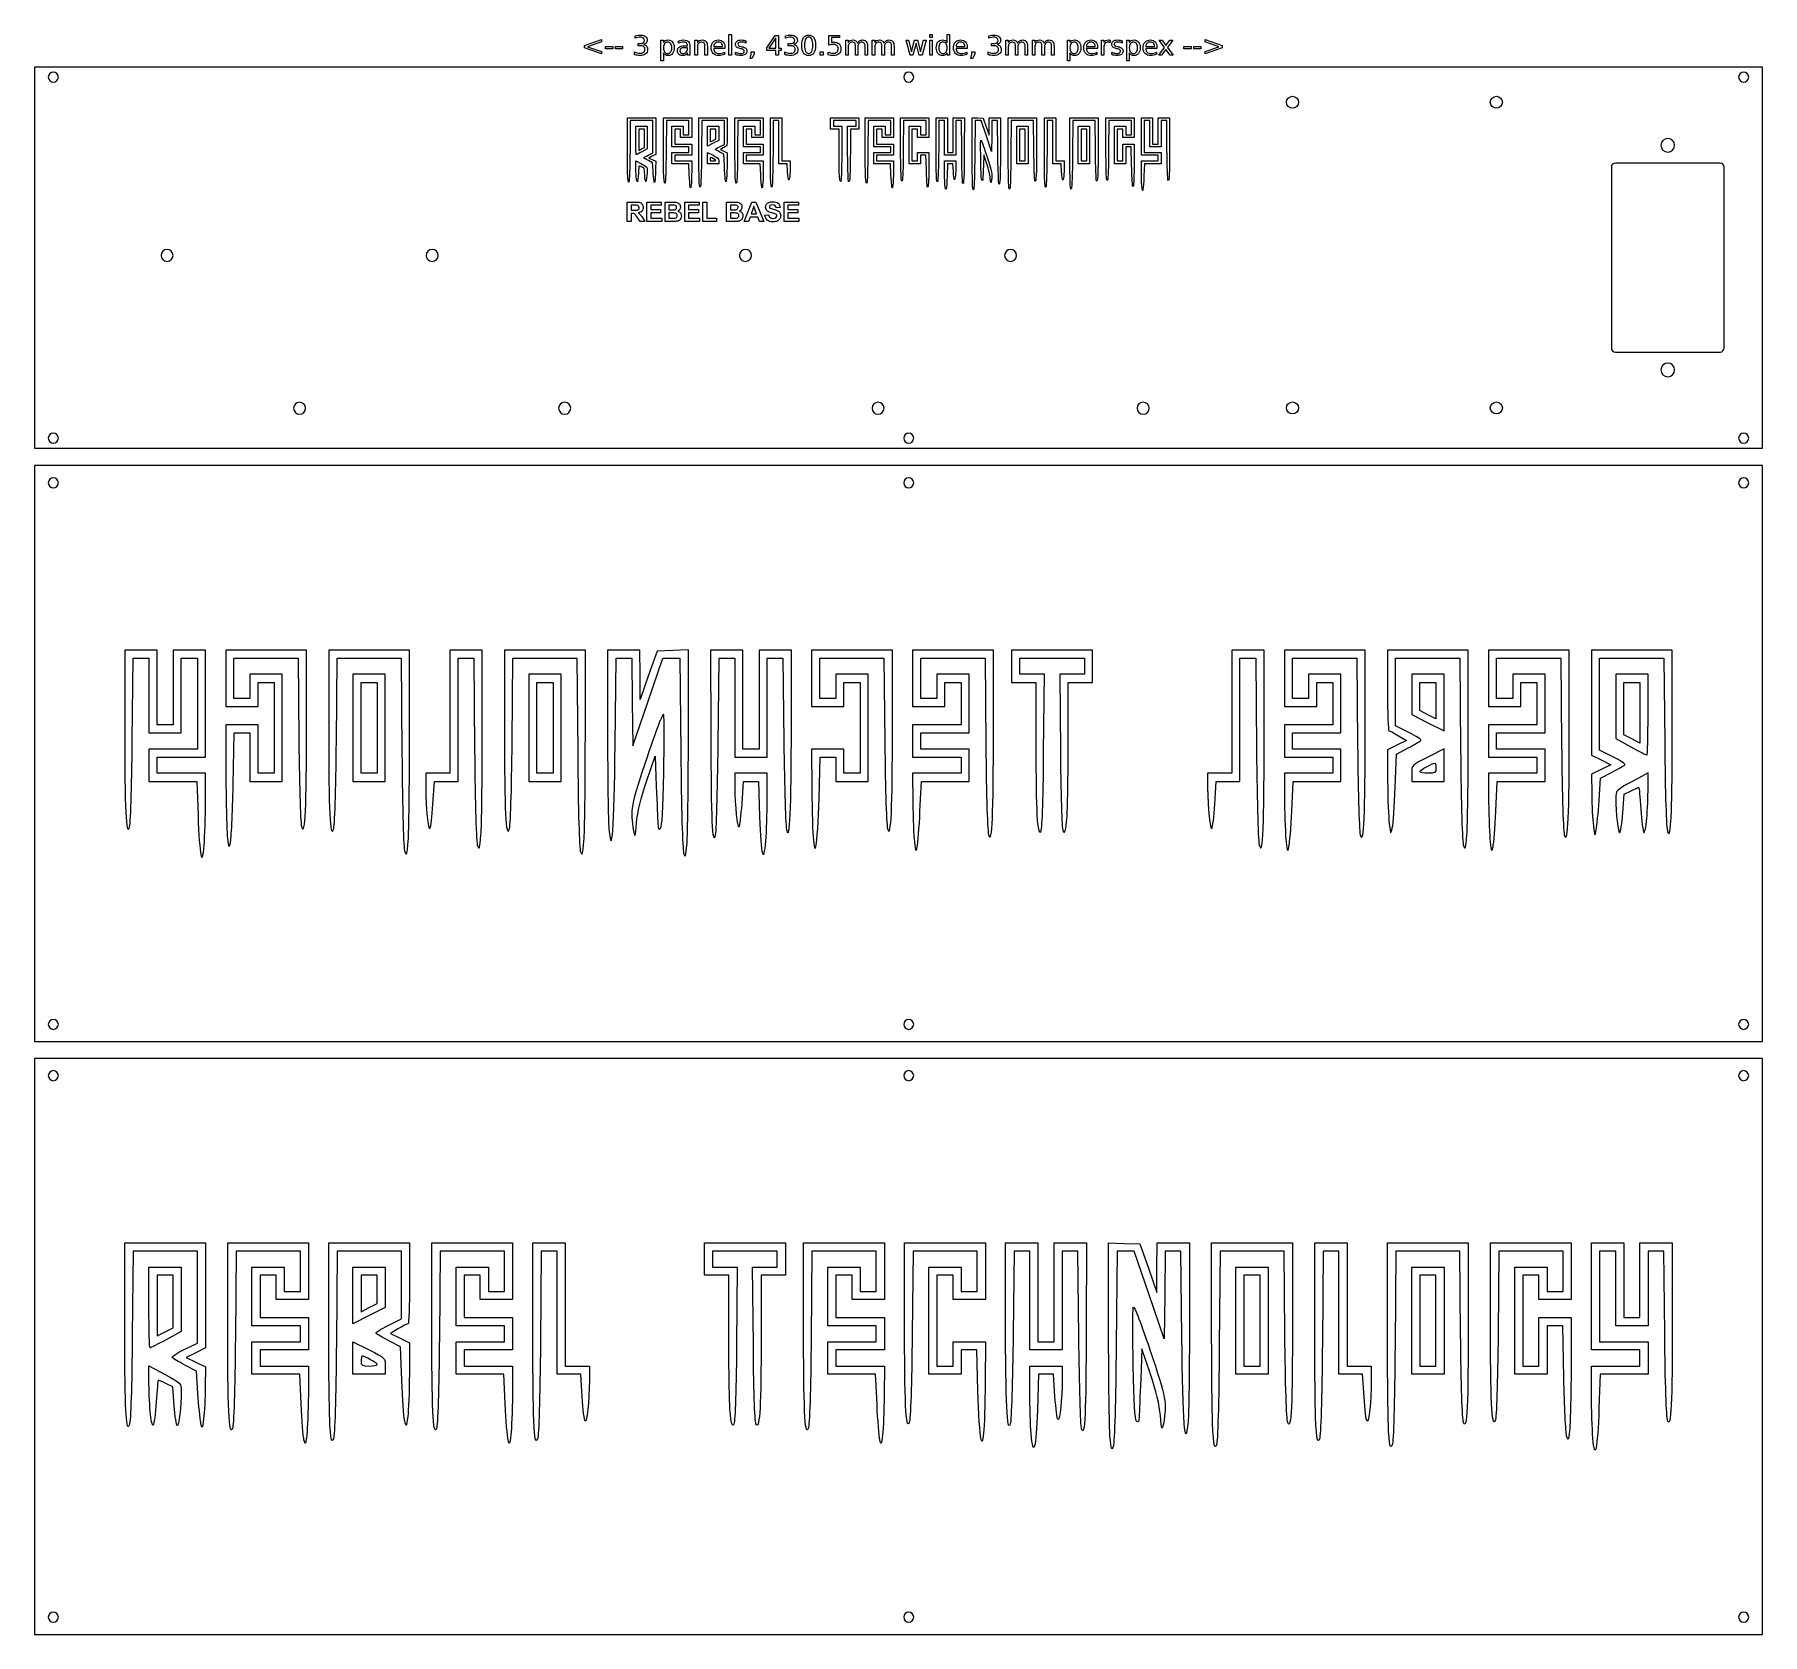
# Model space of a CAD drawing. Extents: x 0 to 431, y 0 to 399.
import ezdxf

# ---------------------------------------------------------------- set-up
doc = ezdxf.new("R2010")
doc.units = 0
for name, color, linetype in [('Cut1', 7, 'CONTINUOUS'), ('Cut2', 7, 'CONTINUOUS'), ('Engrave', 7, 'CONTINUOUS')]:
    doc.layers.add(name, color=color, linetype=linetype)

msp = doc.modelspace()

# ---------------------------------------------------------------- linework, layer by layer
at = {"layer": 'Cut1', "color": 1}
for points in [[(3.550156, 388.344847), (3.550156, 388.344847)], [(216.660476, 388.344847), (216.660476, 388.344847)], [(424.689164, 388.344847), (424.689164, 388.344847)], [(315.023387, 382.069636), (315.023387, 382.069636)], [(365.824452, 382.069636), (365.824452, 382.069636)], [(405.32498, 371.344839), (405.32498, 371.344839)], [(420.074619, 366.894547), (393.976119, 366.894547)], [(420.074619, 366.894547), (393.976119, 366.894547)], [(392.97423, 365.894775), (392.97423, 320.794578)], [(392.97423, 365.894775), (392.97423, 320.794578), (392.97423, 320.794578)], [(421.076508, 320.794578), (421.076508, 365.894775)], [(421.076508, 320.794578), (421.076508, 365.894775)], [(31.633785, 343.903991), (31.633785, 343.903991)], [(97.673823, 343.903991), (97.673823, 343.903991)], [(175.757657, 343.903991), (175.757657, 343.903991)], [(241.797657, 343.903991), (241.797657, 343.903991)], [(393.976119, 319.794805), (420.074619, 319.794805)], [(393.976119, 319.794805), (420.074619, 319.794805)], [(405.32498, 315.344514), (405.32498, 315.344514)], [(64.653823, 305.803991), (64.653823, 305.803991)], [(130.694176, 305.803991), (130.694176, 305.803991)], [(208.778009, 305.803991), (208.778009, 305.803991)], [(274.818009, 305.803991), (274.818009, 305.803991)], [(315.023387, 305.869608), (315.023387, 305.869608)], [(365.824452, 305.869608), (365.824452, 305.869608)], [(3.550156, 298.344858), (3.550156, 298.344858)], [(216.660476, 298.344858), (216.660476, 298.344858)], [(424.689164, 298.344858), (424.689164, 298.344858)], [(3.550156, 287.210856), (3.550156, 287.210856)], [(216.660476, 287.210856), (216.660476, 287.210856)], [(424.689164, 287.210856), (424.689164, 287.210856)], [(3.550156, 152.210209), (3.550156, 152.210209)], [(216.660476, 152.210209), (216.660476, 152.210209)], [(424.689164, 152.210209), (424.689164, 152.210209)], [(3.550146, 139.421179), (3.550146, 139.421179)], [(216.660469, 139.421179), (216.660469, 139.421179)], [(424.689164, 139.421179), (424.689164, 139.421179)], [(3.550146, 4.420531), (3.550146, 4.420531)], [(216.660469, 4.420531), (216.660469, 4.420531)], [(424.689164, 4.420531), (424.689164, 4.420531)]]:
    msp.add_lwpolyline(points, dxfattribs=at)
for points in [[(4.799872, 389.594739), (4.109627, 389.594739), (3.550156, 389.035234), (3.550156, 388.344847)], [(3.550156, 388.344847), (3.550156, 387.654461), (4.109627, 387.094603), (4.799872, 387.094603)], [(6.049904, 388.344847), (6.049904, 389.035234), (5.490434, 389.594739), (4.799872, 389.594739)], [(4.799872, 387.094603), (5.490434, 387.094603), (6.049904, 387.654461), (6.049904, 388.344847)], [(217.910368, 389.594739), (217.219982, 389.594739), (216.660476, 389.035234), (216.660476, 388.344847)], [(216.660476, 388.344847), (216.660476, 387.654461), (217.219982, 387.094603), (217.910368, 387.094603)], [(219.160259, 388.344847), (219.160259, 389.035234), (218.600754, 389.594739), (217.910368, 389.594739)], [(217.910368, 387.094603), (218.600754, 387.094603), (219.160259, 387.654461), (219.160259, 388.344847)], [(425.941525, 389.594739), (425.250081, 389.594739), (424.689164, 389.035234), (424.689164, 388.344847)], [(424.689164, 388.344847), (424.689164, 387.654461), (425.250081, 387.094603), (425.941525, 387.094603)], [(427.190359, 388.344847), (427.190359, 389.035234), (426.629442, 389.594739), (425.941525, 389.594739)], [(425.941525, 387.094603), (426.629442, 387.094603), (427.190359, 387.654461), (427.190359, 388.344847)], [(312.023718, 382.069636), (312.023718, 382.898311), (312.695054, 383.569647), (313.523729, 383.569647)], [(313.523729, 383.569647), (314.352051, 383.569647), (315.023387, 382.898311), (315.023387, 382.069636)], [(362.822314, 382.069636), (362.822314, 382.898311), (363.496119, 383.569647), (364.325147, 383.569647)], [(364.325147, 383.569647), (365.154175, 383.569647), (365.824452, 382.898311), (365.824452, 382.069636)], [(313.523729, 380.569625), (312.695054, 380.569625), (312.023718, 381.240961), (312.023718, 382.069636)], [(315.023387, 382.069636), (315.023387, 381.240961), (314.352051, 380.569625), (313.523729, 380.569625)], [(364.325147, 380.569625), (363.496119, 380.569625), (362.822314, 381.240961), (362.822314, 382.069636)], [(365.824452, 382.069636), (365.824452, 381.240961), (365.154175, 380.569625), (364.325147, 380.569625)], [(407.025369, 373.044875), (406.08698, 373.044875), (405.32498, 372.283581), (405.32498, 371.344839)], [(407.025369, 373.044875), (406.08698, 373.044875), (405.32498, 372.283581), (405.32498, 371.344839)], [(405.32498, 371.344839), (405.32498, 370.405745), (406.08698, 369.64445), (407.025369, 369.64445)], [(405.32498, 371.344839), (405.32498, 370.405745), (406.08698, 369.64445), (407.025369, 369.64445)], [(408.725758, 371.344839), (408.725758, 372.283581), (407.963758, 373.044875), (407.025369, 373.044875)], [(408.725758, 371.344839), (408.725758, 372.283581), (407.963758, 373.044875), (407.025369, 373.044875)], [(407.025369, 369.64445), (407.963758, 369.64445), (408.725758, 370.405745), (408.725758, 371.344839)], [(407.025369, 369.64445), (407.963758, 369.64445), (408.725758, 370.405745), (408.725758, 371.344839)], [(393.976119, 366.894547), (393.422258, 366.894547), (392.97423, 366.446872), (392.97423, 365.894775)], [(393.976119, 366.894547), (393.422258, 366.894547), (392.97423, 366.446872), (392.97423, 365.894775)], [(421.076508, 365.894775), (421.076508, 366.446872), (420.62848, 366.894547), (420.074619, 366.894547)], [(421.076508, 365.894775), (421.076508, 366.446872), (420.62848, 366.894547), (420.074619, 366.894547)], [(33.133761, 345.404003), (32.305157, 345.404003), (31.633785, 344.732666), (31.633785, 343.903991)], [(34.633772, 343.903991), (34.633772, 344.732666), (33.962401, 345.404003), (33.133761, 345.404003)], [(99.173834, 345.404003), (98.345159, 345.404003), (97.673823, 344.732666), (97.673823, 343.903991)], [(100.673845, 343.903991), (100.673845, 344.732666), (100.002509, 345.404003), (99.173834, 345.404003)], [(177.257668, 345.404003), (176.428993, 345.404003), (175.757657, 344.732666), (175.757657, 343.903991)], [(178.757679, 343.903991), (178.757679, 344.732666), (178.086343, 345.404003), (177.257668, 345.404003)], [(243.297668, 345.404003), (242.468993, 345.404003), (241.797657, 344.732666), (241.797657, 343.903991)], [(244.797679, 343.903991), (244.797679, 344.732666), (244.126343, 345.404003), (243.297668, 345.404003)], [(31.633785, 343.903991), (31.633785, 343.075669), (32.305157, 342.40398), (33.133761, 342.40398)], [(33.133761, 342.40398), (33.962401, 342.40398), (34.633772, 343.075669), (34.633772, 343.903991)], [(97.673823, 343.903991), (97.673823, 343.075669), (98.345159, 342.40398), (99.173834, 342.40398)], [(99.173834, 342.40398), (100.002509, 342.40398), (100.673845, 343.075669), (100.673845, 343.903991)], [(175.757657, 343.903991), (175.757657, 343.075669), (176.428993, 342.40398), (177.257668, 342.40398)], [(177.257668, 342.40398), (178.086343, 342.40398), (178.757679, 343.075669), (178.757679, 343.903991)], [(241.797657, 343.903991), (241.797657, 343.075669), (242.468993, 342.40398), (243.297668, 342.40398)], [(243.297668, 342.40398), (244.126343, 342.40398), (244.797679, 343.075669), (244.797679, 343.903991)], [(392.97423, 320.794578), (392.97423, 320.24248), (393.422258, 319.794805), (393.976119, 319.794805)], [(392.97423, 320.794578), (392.97423, 320.24248), (393.422258, 319.794805), (393.976119, 319.794805)], [(420.074619, 319.794805), (420.62848, 319.794805), (421.076508, 320.24248), (421.076508, 320.794578)], [(420.074619, 319.794805), (420.62848, 319.794805), (421.076508, 320.24248), (421.076508, 320.794578)], [(407.025369, 317.044903), (406.08698, 317.044903), (405.32498, 316.283608), (405.32498, 315.344514)], [(407.025369, 317.044903), (406.08698, 317.044903), (405.32498, 316.283608), (405.32498, 315.344514)], [(405.32498, 315.344514), (405.32498, 314.405772), (406.08698, 313.644478), (407.025369, 313.644478)], [(405.32498, 315.344514), (405.32498, 314.405772), (406.08698, 313.644478), (407.025369, 313.644478)], [(408.725758, 315.344514), (408.725758, 316.283608), (407.963758, 317.044903), (407.025369, 317.044903)], [(408.725758, 315.344514), (408.725758, 316.283608), (407.963758, 317.044903), (407.025369, 317.044903)], [(407.025369, 313.644478), (407.963758, 313.644478), (408.725758, 314.405772), (408.725758, 315.344514)], [(407.025369, 313.644478), (407.963758, 313.644478), (408.725758, 314.405772), (408.725758, 315.344514)], [(66.153834, 307.304003), (65.325512, 307.304003), (64.653823, 306.632666), (64.653823, 305.803991)], [(64.653823, 305.803991), (64.653823, 304.975669), (65.325512, 304.30398), (66.153834, 304.30398)], [(67.653845, 305.803991), (67.653845, 306.632666), (66.982509, 307.304003), (66.153834, 307.304003)], [(66.153834, 304.30398), (66.982509, 304.30398), (67.653845, 304.975669), (67.653845, 305.803991)], [(132.194187, 307.304003), (131.365512, 307.304003), (130.694176, 306.632666), (130.694176, 305.803991)], [(130.694176, 305.803991), (130.694176, 304.975669), (131.365512, 304.30398), (132.194187, 304.30398)], [(133.694198, 305.803991), (133.694198, 306.632666), (133.022157, 307.304003), (132.194187, 307.304003)], [(132.194187, 304.30398), (133.022157, 304.30398), (133.694198, 304.975669), (133.694198, 305.803991)], [(210.277668, 307.304003), (209.449345, 307.304003), (208.778009, 306.632666), (208.778009, 305.803991)], [(208.778009, 305.803991), (208.778009, 304.975669), (209.449345, 304.30398), (210.277668, 304.30398)], [(211.777679, 305.803991), (211.777679, 306.632666), (211.106343, 307.304003), (210.277668, 307.304003)], [(210.277668, 304.30398), (211.106343, 304.30398), (211.777679, 304.975669), (211.777679, 305.803991)], [(276.31802, 307.304003), (275.489345, 307.304003), (274.818009, 306.632666), (274.818009, 305.803991)], [(274.818009, 305.803991), (274.818009, 304.975669), (275.489345, 304.30398), (276.31802, 304.30398)], [(277.818032, 305.803991), (277.818032, 306.632666), (277.14599, 307.304003), (276.31802, 307.304003)], [(276.31802, 304.30398), (277.14599, 304.30398), (277.818032, 304.975669), (277.818032, 305.803991)], [(312.023718, 305.869608), (312.023718, 306.698283), (312.695054, 307.369619), (313.523729, 307.369619)], [(313.523729, 304.369597), (312.695054, 304.369597), (312.023718, 305.040933), (312.023718, 305.869608)], [(313.523729, 307.369619), (314.352051, 307.369619), (315.023387, 306.698283), (315.023387, 305.869608)], [(315.023387, 305.869608), (315.023387, 305.040933), (314.352051, 304.369597), (313.523729, 304.369597)], [(362.822314, 305.869608), (362.822314, 306.698283), (363.496119, 307.369619), (364.325147, 307.369619)], [(364.325147, 304.369597), (363.496119, 304.369597), (362.822314, 305.040933), (362.822314, 305.869608)], [(364.325147, 307.369619), (365.154175, 307.369619), (365.824452, 306.698283), (365.824452, 305.869608)], [(365.824452, 305.869608), (365.824452, 305.040933), (365.154175, 304.369597), (364.325147, 304.369597)], [(4.799872, 299.59475), (4.109627, 299.59475), (3.550156, 299.035244), (3.550156, 298.344858)], [(3.550156, 298.344858), (3.550156, 297.654472), (4.109627, 297.094614), (4.799872, 297.094614)], [(6.049904, 298.344858), (6.049904, 299.035244), (5.490434, 299.59475), (4.799872, 299.59475)], [(4.799872, 297.094614), (5.490434, 297.094614), (6.049904, 297.654472), (6.049904, 298.344858)], [(217.910368, 299.59475), (217.219982, 299.59475), (216.660476, 299.035244), (216.660476, 298.344858)], [(216.660476, 298.344858), (216.660476, 297.654472), (217.219982, 297.094614), (217.910368, 297.094614)], [(219.160259, 298.344858), (219.160259, 299.035244), (218.600754, 299.59475), (217.910368, 299.59475)], [(217.910368, 297.094614), (218.600754, 297.094614), (219.160259, 297.654472), (219.160259, 298.344858)], [(425.941525, 299.59475), (425.250081, 299.59475), (424.689164, 299.035244), (424.689164, 298.344858)], [(424.689164, 298.344858), (424.689164, 297.654472), (425.250081, 297.094614), (425.941525, 297.094614)], [(427.190359, 298.344858), (427.190359, 299.035244), (426.629442, 299.59475), (425.941525, 299.59475)], [(425.941525, 297.094614), (426.629442, 297.094614), (427.190359, 297.654472), (427.190359, 298.344858)], [(4.799872, 288.460748), (4.109627, 288.460748), (3.550156, 287.901242), (3.550156, 287.210856)], [(6.049904, 287.210856), (6.049904, 287.901242), (5.490434, 288.460748), (4.799872, 288.460748)], [(217.910368, 288.460748), (217.219982, 288.460748), (216.660476, 287.901242), (216.660476, 287.210856)], [(219.160259, 287.210856), (219.160259, 287.901242), (218.600754, 288.460748), (217.910368, 288.460748)], [(425.941525, 288.460748), (425.250081, 288.460748), (424.689164, 287.901242), (424.689164, 287.210856)], [(427.190359, 287.210856), (427.190359, 287.901242), (426.629442, 288.460748), (425.941525, 288.460748)], [(3.550156, 287.210856), (3.550156, 286.52047), (4.109627, 285.960612), (4.799872, 285.960612)], [(4.799872, 285.960612), (5.490434, 285.960612), (6.049904, 286.52047), (6.049904, 287.210856)], [(216.660476, 287.210856), (216.660476, 286.52047), (217.219982, 285.960612), (217.910368, 285.960612)], [(217.910368, 285.960612), (218.600754, 285.960612), (219.160259, 286.52047), (219.160259, 287.210856)], [(424.689164, 287.210856), (424.689164, 286.52047), (425.250081, 285.960612), (425.941525, 285.960612)], [(425.941525, 285.960612), (426.629442, 285.960612), (427.190359, 286.52047), (427.190359, 287.210856)], [(4.799872, 153.461159), (4.109627, 153.461159), (3.550156, 152.901654), (3.550156, 152.210209)], [(3.550156, 152.210209), (3.550156, 151.522292), (4.109627, 150.961376), (4.799872, 150.961376)], [(6.049904, 152.210209), (6.049904, 152.901654), (5.490434, 153.461159), (4.799872, 153.461159)], [(4.799872, 150.961376), (5.490434, 150.961376), (6.049904, 151.522292), (6.049904, 152.210209)], [(217.910368, 153.461159), (217.219982, 153.461159), (216.660476, 152.901654), (216.660476, 152.210209)], [(216.660476, 152.210209), (216.660476, 151.522292), (217.219982, 150.961376), (217.910368, 150.961376)], [(219.160259, 152.210209), (219.160259, 152.901654), (218.600754, 153.461159), (217.910368, 153.461159)], [(217.910368, 150.961376), (218.600754, 150.961376), (219.160259, 151.522292), (219.160259, 152.210209)], [(425.941525, 153.461159), (425.250081, 153.461159), (424.689164, 152.901654), (424.689164, 152.210209)], [(424.689164, 152.210209), (424.689164, 151.522292), (425.250081, 150.961376), (425.941525, 150.961376)], [(427.190359, 152.210209), (427.190359, 152.901654), (426.629442, 153.461159), (425.941525, 153.461159)], [(425.941525, 150.961376), (426.629442, 150.961376), (427.190359, 151.522292), (427.190359, 152.210209)], [(4.799862, 140.67107), (4.109617, 140.67107), (3.550146, 140.111565), (3.550146, 139.421179)], [(3.550146, 139.421179), (3.550146, 138.730792), (4.109617, 138.170934), (4.799862, 138.170934)], [(6.049894, 139.421179), (6.049894, 140.111565), (5.490424, 140.67107), (4.799862, 140.67107)], [(4.799862, 138.170934), (5.490424, 138.170934), (6.049894, 138.730792), (6.049894, 139.421179)], [(217.910361, 140.67107), (217.219975, 140.67107), (216.660469, 140.111565), (216.660469, 139.421179)], [(216.660469, 139.421179), (216.660469, 138.730792), (217.219974, 138.170934), (217.910361, 138.170934)], [(219.160252, 139.421179), (219.160252, 140.111565), (218.600747, 140.67107), (217.910361, 140.67107)], [(217.910361, 138.170934), (218.600747, 138.170934), (219.160252, 138.730792), (219.160252, 139.421179)], [(425.941525, 140.67107), (425.250081, 140.67107), (424.689164, 140.111565), (424.689164, 139.421179)], [(424.689164, 139.421179), (424.689164, 138.730792), (425.250081, 138.170934), (425.941525, 138.170934)], [(427.190359, 139.421179), (427.190359, 140.111565), (426.629442, 140.67107), (425.941525, 140.67107)], [(425.941525, 138.170934), (426.629442, 138.170934), (427.190359, 138.730792), (427.190359, 139.421179)], [(4.799862, 5.671481), (4.109617, 5.671481), (3.550146, 5.111975), (3.550146, 4.420531)], [(3.550146, 4.420531), (3.550146, 3.732614), (4.109617, 3.171697), (4.799862, 3.171697)], [(6.049894, 4.420531), (6.049894, 5.111975), (5.490424, 5.671481), (4.799862, 5.671481)], [(4.799862, 3.171697), (5.490424, 3.171697), (6.049894, 3.732614), (6.049894, 4.420531)], [(217.910361, 5.671481), (217.219975, 5.671481), (216.660469, 5.111975), (216.660469, 4.420531)], [(216.660469, 4.420531), (216.660469, 3.732614), (217.219974, 3.171697), (217.910361, 3.171697)], [(219.160252, 4.420531), (219.160252, 5.111975), (218.600747, 5.671481), (217.910361, 5.671481)], [(217.910361, 3.171697), (218.600747, 3.171697), (219.160252, 3.732614), (219.160252, 4.420531)], [(425.941525, 5.671481), (425.250081, 5.671481), (424.689164, 5.111975), (424.689164, 4.420531)], [(424.689164, 4.420531), (424.689164, 3.732614), (425.250081, 3.171697), (425.941525, 3.171697)], [(427.190359, 4.420531), (427.190359, 5.111975), (426.629442, 5.671481), (425.941525, 5.671481)], [(425.941525, 3.171697), (426.629442, 3.171697), (427.190359, 3.732614), (427.190359, 4.420531)]]:
    msp.add_open_spline(points, degree=3, dxfattribs=at)
at = {"layer": 'Cut2', "color": 1}
for points in [[(0.120025, 295.844793), (430.619994, 295.844793), (430.619994, 390.844772), (0.120025, 390.844772), (0.120025, 295.844793), (0.120025, 295.844793)], [(0.120025, 147.909813), (430.619994, 147.909813), (430.619994, 291.510932), (0.120025, 291.510932), (0.120025, 147.909813), (0.120025, 147.909813)], [(0.120017, 0.12003), (430.619994, 0.12003), (430.619994, 143.721152), (0.120017, 143.721152), (0.120017, 0.12003), (0.120017, 0.12003)]]:
    msp.add_lwpolyline(points, dxfattribs=at)
at = {"layer": 'Engrave', "color": 7}
for points in [[(141.337371, 397.14239), (137.924246, 395.928614), (141.337371, 394.721453), (141.337371, 394.119526), (137.097423, 395.657416), (137.097423, 396.206427), (141.337371, 397.744317), (141.337371, 397.14239)], [(149.770965, 398.028744), (149.770965, 398.624057)], [(151.050885, 396.173354), (150.475417, 396.173354), (150.475417, 396.722364), (151.077343, 396.722364)], [(156.802266, 394.364265), (156.802266, 392.399734), (156.190417, 392.399734), (156.190417, 397.512807), (156.802266, 397.512807), (156.802266, 396.950567)], [(160.552734, 396.781895), (160.552734, 397.344135)], [(161.948413, 396.146895), (162.801692, 396.146895), (162.801692, 396.206427)], [(165.255705, 395.902156), (165.255705, 393.80864), (164.643856, 393.80864), (164.643856, 397.512807), (165.255705, 397.512807), (165.255705, 396.937338)], [(173.133673, 398.954786), (173.742215, 398.954786), (173.742215, 393.80864), (173.133673, 393.80864), (173.133673, 398.954786)], [(177.373621, 397.403666), (177.373621, 396.828197)], [(184.603359, 398.746427), (185.443413, 398.746427), (185.443413, 395.528432), (186.147865, 395.528432), (186.147865, 394.972807), (185.443413, 394.972807), (185.443413, 393.80864), (184.778647, 393.80864), (184.778647, 394.972807), (182.549532, 394.972807), (182.549532, 395.617729), (184.603359, 398.746427)], [(184.778647, 398.164343), (183.091926, 395.528432), (184.778647, 395.528432), (184.778647, 398.164343)], [(187.196276, 398.028744), (187.196276, 398.624057)], [(188.476199, 396.173354), (187.900731, 396.173354), (187.900731, 396.722364), (188.502657, 396.722364)], [(198.044192, 398.746427), (200.666875, 398.746427), (200.666875, 398.184187), (198.656042, 398.184187), (198.656042, 396.973718)], [(198.044192, 396.265958), (198.044192, 398.746427)], [(202.852996, 395.902156), (202.852996, 393.80864), (202.241147, 393.80864), (202.241147, 397.512807), (202.852996, 397.512807), (202.852996, 396.937338)], [(209.454349, 395.902156), (209.454349, 393.80864), (208.8425, 393.80864), (208.8425, 397.512807), (209.454349, 397.512807), (209.454349, 396.937338)], [(217.269481, 397.512807), (217.878022, 397.512807), (218.638699, 394.622234), (219.396067, 397.512807), (220.11375, 397.512807), (220.874426, 394.622234), (221.631798, 397.512807), (222.24034, 397.512807), (221.271301, 393.80864), (220.553621, 393.80864), (219.756564, 396.844734), (218.956199, 393.80864), (218.238516, 393.80864), (217.269481, 397.512807)], [(223.166381, 398.954786), (223.774923, 398.954786), (223.774923, 398.184187), (223.166381, 398.184187), (223.166381, 398.954786)], [(223.166381, 397.512807), (223.774923, 397.512807), (223.774923, 393.80864), (223.166381, 393.80864), (223.166381, 397.512807)], [(227.482397, 396.950567), (227.482397, 398.954786), (228.090939, 398.954786), (228.090939, 393.80864), (227.482397, 393.80864), (227.482397, 394.364265)], [(237.850756, 398.028744), (237.850756, 398.624057)], [(239.130676, 396.173354), (238.555208, 396.173354), (238.555208, 396.722364), (239.157135, 396.722364)], [(242.725705, 395.902156), (242.725705, 393.80864), (242.113856, 393.80864), (242.113856, 397.512807), (242.725705, 397.512807), (242.725705, 396.937338)], [(249.327058, 395.902156), (249.327058, 393.80864), (248.715208, 393.80864), (248.715208, 397.512807), (249.327058, 397.512807), (249.327058, 396.937338)], [(258.084766, 394.364265), (258.084766, 392.399734), (257.472917, 392.399734), (257.472917, 397.512807), (258.084766, 397.512807), (258.084766, 396.950567)], [(266.551433, 395.759942), (266.551433, 393.80864), (265.939583, 393.80864), (265.939583, 397.512807), (266.551433, 397.512807), (266.551433, 396.937338)], [(268.105859, 397.56903), (268.109161, 396.943952)], [(271.115496, 397.403666), (271.115496, 396.828197)], [(272.874974, 394.364265), (272.874974, 392.399734), (272.263125, 392.399734), (272.263125, 397.512807), (272.874974, 397.512807), (272.874974, 396.950567)], [(283.712968, 397.512807), (282.373516, 395.710333), (283.782423, 393.80864), (283.06474, 393.80864), (281.986564, 395.263848), (280.908385, 393.80864), (280.190705, 393.80864), (281.629375, 395.746713), (280.313074, 397.512807), (281.030756, 397.512807), (282.013022, 396.193197), (282.995288, 397.512807), (283.712968, 397.512807)], [(291.77284, 397.14239), (291.77284, 397.744317), (296.012788, 396.206427), (296.012788, 395.657416), (291.77284, 394.119526), (291.77284, 394.721453), (295.179349, 395.928614), (291.77284, 397.14239)], [(142.385782, 395.935229), (144.168413, 395.935229), (144.168413, 395.392833), (142.385782, 395.392833), (142.385782, 395.935229)], [(144.833176, 395.935229), (146.615808, 395.935229), (146.615808, 395.392833), (144.833176, 395.392833), (144.833176, 395.935229)], [(149.622135, 393.957468), (149.622135, 394.60239)], [(162.801692, 395.535046), (162.801692, 395.670645), (162.196458, 395.670645)], [(163.410234, 395.921999), (163.410234, 393.80864), (162.801692, 393.80864), (162.801692, 394.37088)], [(167.746093, 396.044369), (167.746093, 393.80864), (167.137551, 393.80864), (167.137551, 396.024526)], [(172.134871, 395.812859), (172.134871, 395.515203), (169.336901, 395.515203)], [(169.356746, 395.988145), (171.52633, 395.991453)], [(171.992657, 394.572624), (171.992657, 393.997156)], [(174.741016, 393.944239), (174.741016, 394.572624)], [(176.047397, 395.419291), (175.835731, 395.468901)], [(176.169766, 395.974916), (176.378125, 395.928614)], [(178.699843, 394.648692), (179.397683, 394.648692), (179.397683, 394.079838), (178.855288, 393.021505), (178.428647, 393.021505), (178.699843, 394.079838), (178.699843, 394.648692)], [(187.047449, 393.957468), (187.047449, 394.60239)], [(195.881224, 394.648692), (196.579064, 394.648692), (196.579064, 393.80864), (195.881224, 393.80864), (195.881224, 394.648692)], [(197.835833, 393.924395), (197.835833, 394.595776)], [(205.250782, 395.902156), (205.250782, 393.80864), (204.638933, 393.80864), (204.638933, 396.024526)], [(207.648567, 396.044369), (207.648567, 393.80864), (207.036718, 393.80864), (207.036718, 396.024526)], [(211.852135, 395.902156), (211.852135, 393.80864), (211.240288, 393.80864), (211.240288, 396.024526)], [(214.249923, 396.044369), (214.249923, 393.80864), (213.638074, 393.80864), (213.638074, 396.024526)], [(232.512788, 395.812859), (232.512788, 395.515203), (229.714817, 395.515203)], [(229.734663, 395.988145), (231.904246, 395.991453)], [(232.370574, 394.572624), (232.370574, 393.997156)], [(233.667032, 394.648692), (234.364871, 394.648692), (234.364871, 394.079838), (233.822474, 393.021505), (233.395833, 393.021505), (233.667032, 394.079838), (233.667032, 394.648692)], [(237.701926, 393.957468), (237.701926, 394.60239)], [(245.12349, 395.902156), (245.12349, 393.80864), (244.511641, 393.80864), (244.511641, 396.024526)], [(247.521276, 396.044369), (247.521276, 393.80864), (246.909426, 393.80864), (246.909426, 396.024526)], [(251.724843, 395.902156), (251.724843, 393.80864), (251.112996, 393.80864), (251.112996, 396.024526)], [(254.122631, 396.044369), (254.122631, 393.80864), (253.510782, 393.80864), (253.510782, 396.024526)], [(264.963933, 395.812859), (264.963933, 395.515203), (262.165965, 395.515203)], [(262.185808, 395.988145), (264.355391, 395.991453)], [(264.821718, 394.572624), (264.821718, 393.997156)], [(268.482891, 393.944239), (268.482891, 394.572624)], [(269.789272, 395.419291), (269.577606, 395.468901)], [(269.911641, 395.974916), (270.12, 395.928614)], [(279.754141, 395.812859), (279.754141, 395.515203), (276.956173, 395.515203)], [(276.976016, 395.988145), (279.145599, 395.991453)], [(279.611926, 394.572624), (279.611926, 393.997156)], [(286.491093, 395.935229), (288.273724, 395.935229), (288.273724, 395.392833), (286.491093, 395.392833), (286.491093, 395.935229)], [(288.93849, 395.935229), (290.721121, 395.935229), (290.721121, 395.392833), (288.93849, 395.392833), (288.93849, 395.935229)], [(147.790999, 352.359375), (147.790999, 357.207862), (149.851442, 357.207862)], [(148.968397, 354.383436), (148.769958, 354.383436), (148.769958, 352.359375), (147.790999, 352.359375)], [(149.533942, 356.387657), (148.769958, 356.387657), (148.769958, 355.157346)], [(148.769958, 355.157343), (149.494256, 355.157343)], [(151.558006, 353.30526), (152.150009, 352.359375), (150.97923, 352.359375), (150.271467, 353.414401)], [(152.682483, 352.359375), (152.682483, 357.207862), (156.277509, 357.207862), (156.277509, 356.387654), (153.661442, 356.387654), (153.661442, 355.312785), (156.095608, 355.312785), (156.095608, 354.495885), (153.661442, 354.495885), (153.661442, 353.176276), (156.370115, 353.176276), (156.370115, 352.359375), (152.682483, 352.359375)], [(157.210166, 357.207862), (159.14824, 357.207862)], [(158.860506, 352.359375), (157.210166, 352.359375), (157.210166, 357.207862)], [(158.189124, 356.400885), (158.189124, 355.279712), (158.83074, 355.279712)], [(158.751365, 356.400885), (158.189124, 356.400885)], [(158.189124, 354.472734), (158.189124, 353.176276), (159.095323, 353.176276)], [(158.979567, 354.472734), (158.189124, 354.472734)], [(162.10165, 352.359375), (162.10165, 357.207862), (165.696676, 357.207862), (165.696676, 356.387654), (163.080608, 356.387654), (163.080608, 355.312785), (165.514775, 355.312785), (165.514775, 354.495885), (163.080608, 354.495885), (163.080608, 353.176276), (165.789281, 353.176276), (165.789281, 352.359375), (162.10165, 352.359375)], [(166.652483, 352.359375), (166.652483, 357.168176), (167.631442, 357.168176), (167.631442, 353.176276), (170.065608, 353.176276), (170.065608, 352.359375), (166.652483, 352.359375)], [(172.542772, 357.207862), (174.480842, 357.207862)], [(174.193108, 352.359375), (172.542772, 352.359375), (172.542772, 357.207862)], [(173.52173, 356.400885), (173.52173, 355.279712), (174.163342, 355.279712)], [(174.083967, 356.400885), (173.52173, 356.400885)], [(173.52173, 354.472734), (173.52173, 353.176276), (174.427926, 353.176276)], [(174.312172, 354.472734), (173.52173, 354.472734)], [(181.806496, 352.359375), (180.741547, 352.359375), (180.318214, 353.460702), (178.38014, 353.460702), (177.979958, 352.359375), (176.941467, 352.359375), (178.829932, 357.207862), (179.865115, 357.207862), (181.806496, 352.359375)], [(180.004022, 354.277603), (179.335948, 356.076769), (178.681105, 354.277603), (180.004022, 354.277603)], [(182.080999, 353.936952), (183.033499, 354.029555)], [(185.884384, 355.822109), (184.905426, 355.779112)], [(186.853422, 352.359375), (186.853422, 357.207862), (190.448448, 357.207862), (190.448448, 356.387654), (187.832381, 356.387654), (187.832381, 355.312785), (190.266547, 355.312785), (190.266547, 354.495885), (187.832381, 354.495885), (187.832381, 353.176276), (190.541051, 353.176276), (190.541051, 352.359375), (186.853422, 352.359375)]]:
    msp.add_lwpolyline(points, dxfattribs=at)
at = {"layer": 'Engrave', "color": 1}
for points in [[(147.81307, 371.428095), (147.81307, 378.192256), (154.868626, 378.192256), (154.868626, 369.027089), (154.031484, 368.601286), (153.194343, 368.176189), (154.031484, 367.768731), (154.868626, 367.362331), (154.85134, 365.589622)], [(152.995729, 368.872925), (154.16307, 369.448659), (154.16307, 377.4867), (148.551434, 377.4867), (148.47982, 370.122464)], [(149.929737, 372.547811), (149.929737, 376.075589), (152.751959, 376.075589), (152.751959, 370.462895), (151.437157, 369.741464)], [(152.046404, 373.080506), (152.046404, 375.370034), (150.635293, 375.370034), (150.635293, 370.071311), (151.340848, 370.431145), (152.046404, 370.790978), (152.046404, 373.080506), (152.046404, 373.080506)], [(156.808904, 371.251706), (156.808904, 378.192256), (163.864459, 378.192256), (163.864459, 373.253367), (161.042237, 373.253367), (161.042237, 375.370034), (159.631126, 375.370034), (159.631126, 371.665867), (163.864459, 371.665867), (163.864459, 368.843645), (159.631126, 368.843645), (159.631126, 367.432534), (163.864459, 367.432534), (163.847173, 364.918992)], [(163.223462, 364.125242), (163.104223, 366.726978), (158.92557, 366.726978), (158.92557, 369.5492), (163.158904, 369.5492), (163.158904, 370.960311), (158.92557, 370.960311), (158.92557, 376.075589), (161.747793, 376.075589), (161.747793, 373.958922), (163.158904, 373.958922), (163.158904, 377.4867), (157.546562, 377.4867), (157.475654, 369.946075)], [(165.628348, 370.810734), (165.628348, 378.192256), (172.683904, 378.192256), (172.683904, 374.664478)], [(170.811007, 370.989592), (171.978348, 371.565325), (171.978348, 377.4867), (166.364595, 377.4867), (166.295451, 369.505103)], [(167.745015, 373.604381), (167.745015, 376.075589), (170.567237, 376.075589), (170.567237, 372.552045), (169.156126, 371.842256), (167.745015, 371.13282), (167.745015, 373.604381), (167.745015, 373.604381)], [(169.861682, 374.138839), (169.861682, 375.370034), (168.45057, 375.370034), (168.45057, 372.187978), (169.156126, 372.547811), (169.861682, 372.907645), (169.861682, 374.138839), (169.861682, 374.138839)], [(174.624182, 371.251706), (174.624182, 378.192256), (181.679737, 378.192256), (181.679737, 373.253367), (178.857515, 373.253367), (178.857515, 375.370034), (177.446404, 375.370034), (177.446404, 371.665867), (181.679737, 371.665867), (181.679737, 368.843645), (177.446404, 368.843645), (177.446404, 367.432534), (181.679737, 367.432534), (181.662451, 364.918992)], [(181.03874, 364.125242), (180.919501, 366.726978), (176.740848, 366.726978), (176.740848, 369.5492), (180.974182, 369.5492), (180.974182, 370.960311), (176.740848, 370.960311), (176.740848, 376.075589), (179.56307, 376.075589), (179.56307, 373.958922), (180.974182, 373.958922), (180.974182, 377.4867), (175.36184, 377.4867), (175.290932, 369.946075)], [(183.443626, 370.810734), (183.443626, 378.192256), (186.265848, 378.192256), (186.265848, 367.432534), (188.382515, 367.432534), (188.381457, 366.153714)], [(187.751395, 364.742603), (187.626865, 366.726978), (185.560293, 366.726978), (185.560293, 377.4867), (184.179873, 377.4867), (184.110729, 369.505103)], [(200.553701, 370.105178), (200.553701, 375.370034), (198.437034, 375.370034), (198.437034, 378.192256), (205.49259, 378.192256), (205.49259, 375.370034), (203.375923, 375.370034), (203.374512, 369.946075)], [(202.696826, 369.293436), (202.635443, 376.075589), (204.786682, 376.075589), (204.786682, 377.4867), (199.142237, 377.4867), (199.142237, 376.075589), (201.291007, 376.075589), (201.231034, 369.293436)], [(207.079737, 371.251706), (207.079737, 378.192256), (214.135293, 378.192256), (214.135293, 373.253367), (211.31307, 373.253367), (211.31307, 375.370034), (209.901959, 375.370034), (209.901959, 371.665867), (214.135293, 371.665867), (214.135293, 368.843645), (209.901959, 368.843645), (209.901959, 367.432534), (214.135293, 367.432534), (214.118007, 364.918992)], [(213.494295, 364.125242), (213.375057, 366.726978), (209.196404, 366.726978), (209.196404, 369.5492), (213.429737, 369.5492), (213.429737, 370.960311), (209.196404, 370.960311), (209.196404, 376.075589), (212.018626, 376.075589), (212.018626, 373.958922), (213.429737, 373.958922), (213.429737, 377.4867), (207.817395, 377.4867), (207.746487, 369.946075)], [(215.899887, 371.516289), (215.899887, 378.192256), (222.955443, 378.192256), (222.955443, 373.253367), (220.13322, 373.253367), (220.13322, 375.370034), (218.722109, 375.370034), (218.722109, 367.432534), (220.13322, 367.432534), (220.13322, 369.5492), (222.955443, 369.5492), (222.937451, 366.06552)], [(222.307743, 365.27177), (222.198734, 368.843645), (220.83807, 368.843645), (220.83807, 366.726978), (218.015848, 366.726978), (218.015848, 376.075589), (220.83807, 376.075589), (220.83807, 373.958922), (222.249182, 373.958922), (222.249182, 377.4867), (216.637898, 377.4867), (216.566284, 370.210659)], [(224.720037, 371.533575), (224.719332, 378.192256), (227.541554, 378.192256), (227.541554, 369.5492), (228.952665, 369.5492), (228.952665, 378.192256), (231.774887, 378.192256), (231.756895, 370.82802)], [(231.116957, 369.946075), (231.034054, 377.4867), (229.657515, 377.4867), (229.657515, 368.843645), (226.835293, 368.843645), (226.835293, 377.4867), (225.45452, 377.4867), (225.377968, 370.210659)], [(233.715165, 370.465011), (233.715165, 378.207072), (235.082179, 378.15592), (236.449193, 378.104061), (237.186498, 375.987395), (237.924509, 373.870728), (237.936151, 376.031492), (237.948498, 378.192256), (240.77072, 378.192256), (240.769309, 371.004409)], [(240.111379, 369.946075), (240.032709, 377.4867), (238.660404, 377.4867), (238.612779, 373.657297), (238.565154, 369.827542), (237.258818, 373.657297), (235.952482, 377.4867), (234.447532, 377.4867), (234.374507, 369.24052)], [(242.710293, 370.54615), (242.710293, 378.192256), (249.765848, 378.192256), (249.765143, 371.357186)], [(249.099451, 370.210659), (249.027837, 377.4867), (243.446187, 377.4867), (243.377395, 369.24052)], [(244.826959, 371.401284), (244.826959, 376.075589), (247.649182, 376.075589), (247.649182, 366.726978), (244.826959, 366.726978), (244.826959, 371.401284), (244.826959, 371.401284)], [(246.943626, 371.401284), (246.943626, 375.370034), (245.532515, 375.370034), (245.532515, 367.432534), (246.943626, 367.432534), (246.943626, 371.401284), (246.943626, 371.401284)], [(251.706126, 370.810734), (251.706126, 378.192256), (254.529054, 378.192256), (254.529054, 367.432534), (256.64572, 367.432534), (256.644309, 366.153714)], [(256.013895, 364.742603), (255.889718, 366.726978), (253.823498, 366.726978), (253.823498, 377.4867), (252.442726, 377.4867), (252.373229, 369.505103)], [(258.056832, 370.54615), (258.056832, 378.192256), (265.112387, 378.192256), (265.110976, 371.357186)], [(264.445284, 370.210659), (264.37367, 377.4867), (258.79202, 377.4867), (258.723229, 369.24052)], [(260.173498, 371.401284), (260.173498, 376.075589), (262.99572, 376.075589), (262.99572, 366.726978), (260.173498, 366.726978), (260.173498, 371.401284), (260.173498, 371.401284)], [(262.290165, 371.401284), (262.290165, 375.370034), (260.879054, 375.370034), (260.879054, 367.432534), (262.290165, 367.432534), (262.290165, 371.401284), (262.290165, 371.401284)], [(267.051959, 371.604484), (267.051959, 378.192256), (274.107515, 378.192256), (274.107515, 373.253367), (271.285293, 373.253367), (271.285293, 375.370034), (269.874182, 375.370034), (269.874182, 367.432534), (271.285293, 367.432534), (271.285293, 371.665867), (274.107515, 371.665867), (274.090229, 367.212047)], [(273.458404, 366.418297), (273.357157, 370.960311), (271.990848, 370.960311), (271.990848, 366.726978), (269.168626, 366.726978), (269.168626, 376.075589), (271.990848, 376.075589), (271.990848, 373.958922), (273.401959, 373.958922), (273.401959, 377.4867), (267.788559, 377.4867), (267.719062, 370.298853)], [(275.872109, 364.990253), (275.872109, 367.432534), (280.105443, 367.432534), (280.105443, 368.843645), (275.872109, 368.843645), (275.872109, 378.192256), (278.694332, 378.192256), (278.694332, 371.665867), (280.105443, 371.665867), (280.105443, 378.192256), (282.927665, 378.192256), (282.926254, 371.445381)], [(282.261268, 370.298853), (282.188243, 377.4867), (280.810998, 377.4867), (280.810998, 370.960311), (277.988776, 370.960311), (277.988776, 377.4867), (276.577665, 377.4867), (276.577665, 369.5492), (280.810998, 369.5492), (280.810998, 366.726978), (276.62917, 366.726978), (276.524043, 363.772464)], [(149.929737, 372.547811), (149.929737, 372.547811)], [(171.719762, 370.71125), (171.019498, 370.287564), (171.852054, 369.883634), (172.683904, 369.478997), (172.666618, 366.73615)], [(149.929737, 366.148422), (149.929737, 367.456875), (151.340848, 366.694875)], [(154.204345, 365.051284), (154.074876, 366.991561), (153.071576, 367.524256)], [(167.745015, 368.140206), (167.745015, 369.553434), (169.156126, 368.843645)], [(170.567237, 367.43077), (170.567237, 366.726978), (167.745015, 366.726978), (167.745015, 368.140206), (167.745015, 368.140206)], [(169.861682, 367.576467), (169.861682, 367.576467)], [(171.999868, 366.194636), (171.890154, 369.108228), (170.886854, 369.640922)], [(226.835998, 365.166642), (226.835998, 367.432534), (229.65822, 367.432534), (229.656809, 366.241909)], [(229.032745, 364.788111), (228.907157, 366.726978), (227.59447, 366.726978), (227.493929, 363.619711)], [(237.368884, 366.726978), (236.625582, 368.931839), (236.515868, 366.286006)], [(147.92984, 363.282809), (147.92984, 363.282809), (147.92984, 363.282809)], [(150.044743, 363.481775), (150.044743, 363.481775), (150.044743, 363.481775)], [(152.141654, 363.964728), (152.017476, 365.617139), (151.408582, 365.907475)], [(165.745118, 362.048086), (165.745118, 362.048086), (165.745118, 362.048086)], [(183.560395, 362.048086), (183.560395, 362.048086), (183.560395, 362.048086)], [(200.668354, 363.481775), (200.668354, 363.481775), (200.668354, 363.481775)], [(231.351907, 361.964478), (231.351907, 361.964478), (231.351907, 361.964478)], [(238.241304, 363.111006), (238.241304, 363.111006), (238.241304, 363.111006)], [(251.823248, 362.048086), (251.823248, 362.048086), (251.823248, 362.048086)], [(163.466526, 360.994339), (163.466526, 360.994339)], [(181.281804, 360.994339), (181.281804, 360.994339), (181.281804, 360.994339)], [(213.737359, 360.994339), (213.737359, 360.994339), (213.737359, 360.994339)], [(222.549748, 361.170728), (222.549748, 361.170728), (222.549748, 361.170728)], [(226.950298, 361.541497), (226.950298, 361.541497)], [(233.833698, 361.330184), (233.833698, 361.330184), (233.833698, 361.330184)], [(242.827415, 361.51892), (242.827415, 361.51892), (242.827415, 361.51892)], [(258.173248, 361.51892), (258.173248, 361.51892), (258.173248, 361.51892)], [(273.696882, 361.347117), (273.696882, 361.347117)], [(275.990643, 361.153795), (275.990643, 361.153795)], [(42.707024, 207.831623), (42.707024, 214.802159), (30.62791, 214.802159), (30.62791, 218.829117), (42.707024, 218.829117), (42.707024, 245.50829), (34.653104, 245.50829), (34.653104, 226.883387), (30.62791, 226.883387), (30.62791, 245.50829), (22.573995, 245.50829), (22.577522, 226.254031)], [(67.877718, 226.707704), (67.877718, 245.50829), (47.74469, 245.50829), (47.74469, 231.413759), (55.798607, 231.413759), (55.798607, 237.454373), (59.823802, 237.454373), (59.823802, 214.802159), (55.798607, 214.802159), (55.798607, 226.883387), (47.74469, 226.883387), (47.794079, 214.172804)], [(93.549004, 223.68722), (93.549004, 245.50829), (73.412802, 245.50829), (73.416329, 226.002501)], [(111.672963, 224.442165), (111.672963, 245.50829), (103.616929, 245.50829), (103.616929, 214.802159), (97.576315, 214.802159), (97.580196, 211.152673)], [(137.34566, 223.68722), (137.34566, 245.50829), (117.20981, 245.50829), (117.211927, 226.002501)], [(163.015888, 223.456151), (163.015888, 245.550976), (159.114518, 245.404573), (155.213149, 245.257112), (153.109888, 239.216498), (151.003452, 233.175531), (150.97029, 239.342087), (150.93466, 245.50829), (142.88039, 245.50829), (142.884624, 224.995673)], [(188.686468, 226.505915), (188.688585, 245.50829), (180.633963, 245.50829), (180.633963, 220.842773), (176.607357, 220.842773), (176.607357, 245.50829), (168.552735, 245.50829), (168.60424, 224.492259)], [(213.857163, 226.45582), (213.857163, 245.50829), (193.722018, 245.50829), (193.722018, 231.413759), (201.77664, 231.413759), (201.77664, 237.454373), (205.803246, 237.454373), (205.803246, 214.802159), (201.77664, 214.802159), (201.77664, 220.842773), (193.722018, 220.842773), (193.773524, 210.901142)], [(239.028563, 225.700523), (239.028563, 245.50829), (218.893418, 245.50829), (218.893418, 231.413759), (226.947335, 231.413759), (226.947335, 237.454373), (230.974293, 237.454373), (230.974293, 226.883387), (218.893418, 226.883387), (218.893418, 218.829117), (230.974293, 218.829117), (230.974293, 214.802159), (218.893418, 214.802159), (218.942454, 207.628776)], [(257.65276, 222.428862), (257.65276, 237.454373), (263.693021, 237.454373), (263.693021, 245.50829), (243.557877, 245.50829), (243.557877, 237.454373), (249.59849, 237.454373), (249.602371, 221.97519)], [(306.481438, 224.442165), (306.481438, 245.50829), (298.427521, 245.50829), (298.427521, 214.802159), (292.386907, 214.802159), (292.390082, 211.152673)], [(331.650721, 225.700523), (331.650721, 245.50829), (311.515224, 245.50829), (311.515224, 231.413759), (319.569493, 231.413759), (319.569493, 237.454373), (323.596804, 237.454373), (323.596804, 226.883387), (311.515224, 226.883387), (311.515224, 218.829117), (323.596804, 218.829117), (323.596804, 214.802159), (311.515224, 214.802159), (311.564613, 207.628776)], [(357.323425, 224.442165), (357.323425, 245.50829), (337.187921, 245.50829), (337.187921, 235.440717)], [(382.492356, 225.700523), (382.492356, 245.50829), (362.357211, 245.50829), (362.357211, 231.413759), (370.411128, 231.413759), (370.411128, 237.454373), (374.438086, 237.454373), (374.438086, 226.883387), (362.357211, 226.883387), (362.357211, 218.829117), (374.438086, 218.829117), (374.438086, 214.802159), (362.357211, 214.802159), (362.406248, 207.628776)], [(408.164841, 226.203937), (408.164841, 245.50829), (388.029556, 245.50829), (388.029556, 219.352287), (390.418567, 218.13732), (392.807931, 216.923765), (390.418567, 215.761715), (388.029556, 214.601781), (388.078592, 209.542242)], [(24.475467, 222.982017), (24.683606, 243.494987), (28.613549, 243.494987), (28.613549, 224.870084), (36.667468, 224.870084), (36.667468, 243.494987), (40.692663, 243.494987), (40.692663, 220.842773), (28.613549, 220.842773), (28.613549, 212.788504), (40.548024, 212.788504), (40.847885, 204.357115)], [(49.596774, 211.907617), (49.886052, 224.870084), (53.784246, 224.870084), (53.784246, 212.788504), (61.838163, 212.788504), (61.838163, 239.467676), (53.784246, 239.467676), (53.784246, 233.427415), (49.755524, 233.427415), (49.755524, 243.494987), (65.775163, 243.494987), (65.976246, 222.982017)], [(75.317802, 222.730487), (75.522413, 243.494987), (91.450682, 243.494987), (91.647885, 219.961887)], [(99.379363, 207.125715), (99.733552, 212.788504), (105.630232, 212.788504), (105.630232, 243.494987), (109.57076, 243.494987), (109.769727, 220.716831)], [(119.111282, 222.730487), (119.316246, 243.494987), (135.245574, 243.494987), (135.442071, 219.961887)], [(144.762107, 221.97519), (144.986121, 243.494987), (148.903365, 243.494987), (149.038832, 232.566284), (149.174652, 221.636876), (152.90316, 232.566284), (156.631315, 243.494987), (160.926032, 243.494987), (161.134171, 219.961887)], [(170.430924, 221.97519), (170.666579, 243.494987), (174.595465, 243.494987), (174.595465, 218.829117), (182.650088, 218.829117), (182.650088, 243.494987), (186.590615, 243.494987), (186.808279, 222.730487)], [(195.570574, 208.635956), (195.881371, 218.829117), (199.764749, 218.829117), (199.764749, 212.788504), (207.818665, 212.788504), (207.818665, 239.467676), (199.764749, 239.467676), (199.764749, 233.427415), (195.73779, 233.427415), (195.73779, 243.494987), (211.751785, 243.494987), (211.956043, 222.730487)], [(220.722924, 205.363942), (221.063002, 212.788504), (232.987949, 212.788504), (232.987949, 220.842773), (220.906721, 220.842773), (220.906721, 224.870084), (232.987949, 224.870084), (232.987949, 239.467676), (224.933679, 239.467676), (224.933679, 233.427415), (220.906721, 233.427415), (220.906721, 243.494987), (236.923538, 243.494987), (237.126032, 221.97519)], [(251.536299, 220.11217), (251.711277, 239.467676), (245.57259, 239.467676), (245.57259, 243.494987), (261.680777, 243.494987), (261.680777, 239.467676), (255.54844, 239.467676), (255.719538, 220.11217)], [(294.18819, 207.125715), (294.543085, 212.788504), (300.441177, 212.788504), (300.441177, 243.494987), (304.380646, 243.494987), (304.578202, 220.716831)], [(313.345082, 205.363942), (313.68516, 212.788504), (325.610107, 212.788504), (325.610107, 220.842773), (313.528879, 220.842773), (313.528879, 224.870084), (325.610107, 224.870084), (325.610107, 239.467676), (317.55619, 239.467676), (317.55619, 233.427415), (313.528879, 233.427415), (313.528879, 243.494987), (329.545696, 243.494987), (329.748543, 221.97519)], [(342.532504, 224.95334), (339.201577, 226.596226), (339.201577, 243.494987), (355.222281, 243.494987), (355.419836, 220.716831)], [(364.186717, 205.363942), (364.527148, 212.788504), (376.451742, 212.788504), (376.451742, 220.842773), (364.370514, 220.842773), (364.370514, 224.870084), (376.451742, 224.870084), (376.451742, 239.467676), (368.397825, 239.467676), (368.397825, 233.427415), (364.370514, 233.427415), (364.370514, 243.494987), (380.387331, 243.494987), (380.589825, 221.97519)], [(393.374139, 218.913079), (390.043211, 220.555612), (390.043211, 243.494987), (406.057947, 243.494987), (406.262452, 222.478604)], [(87.508743, 226.128442), (87.508743, 239.467676), (79.454121, 239.467676), (79.454121, 212.788504), (87.508743, 212.788504), (87.508743, 226.128442), (87.508743, 226.128442)], [(81.468129, 226.128442), (81.468129, 237.454373), (85.494735, 237.454373), (85.494735, 214.802159), (81.468129, 214.802159), (81.468129, 226.128442), (81.468129, 226.128442)], [(131.305046, 226.128442), (131.305046, 239.467676), (123.250424, 239.467676), (123.250424, 212.788504), (131.305046, 212.788504), (131.305046, 226.128442), (131.305046, 226.128442)], [(125.264432, 226.128442), (125.264432, 237.454373), (129.291038, 237.454373), (129.291038, 214.802159), (125.264432, 214.802159), (125.264432, 226.128442), (125.264432, 226.128442)], [(351.282797, 232.41459), (351.282797, 239.467676), (343.228535, 239.467676), (343.228535, 229.412098), (347.255486, 227.386801), (351.282797, 225.361504), (351.282797, 232.41459), (351.282797, 232.41459)], [(345.241831, 233.940354), (345.241831, 237.454373), (349.269142, 237.454373), (349.269142, 228.372815), (347.255486, 229.400104), (345.241831, 230.426687), (345.241831, 233.940354), (345.241831, 233.940354)], [(402.124192, 229.400104), (402.124192, 239.467676), (394.07017, 239.467676), (394.07017, 223.450154), (397.821961, 221.391342)], [(396.083719, 230.920223), (396.083719, 237.454373), (400.110748, 237.454373), (400.110748, 222.332201), (398.097163, 223.35949), (396.083719, 224.386073), (396.083719, 230.920223), (396.083719, 230.920223)], [(402.124192, 229.400104), (402.124192, 229.400104)], [(339.93994, 224.159237), (341.937721, 222.949562), (339.562115, 221.796684), (337.187921, 220.642042), (337.23731, 212.814256)], [(339.140546, 211.268737), (339.453107, 219.584415), (342.316252, 221.104534)], [(351.282797, 216.821459), (351.282797, 220.854767), (347.255486, 218.829117)], [(152.588129, 212.788504), (154.71044, 219.081001), (155.022296, 211.530145)], [(343.228535, 214.796515), (343.228535, 212.788504), (351.282797, 212.788504), (351.282797, 216.821459), (351.282797, 216.821459)], [(182.647971, 208.334684), (182.647971, 214.802159), (174.593349, 214.802159), (174.597582, 211.404556)], [(176.37911, 207.255537), (176.736827, 212.788504), (180.482974, 212.788504), (180.769782, 203.920729)], [(345.241831, 215.21244), (345.241831, 215.21244)], [(389.925031, 208.006601), (390.294742, 213.543801), (393.157886, 215.06392)], [(402.124192, 211.137151), (402.124192, 214.870951), (398.097163, 212.696429)], [(395.812186, 204.905684), (396.166234, 209.620912), (397.903418, 210.44994)], [(150.098577, 202.469048), (150.098577, 202.469048), (150.098577, 202.469048)], [(257.325382, 203.527381), (257.325382, 203.527381), (257.325382, 203.527381)], [(401.795827, 203.527381), (401.795827, 203.527381), (401.795827, 203.527381)], [(407.831466, 202.959056), (407.831466, 202.959056), (407.831466, 202.959056)], [(111.338529, 199.435512), (111.338529, 199.435512), (111.338529, 199.435512)], [(169.760646, 199.197387), (169.760646, 199.197387), (169.760646, 199.197387)], [(306.148415, 199.435512), (306.148415, 199.435512), (306.148415, 199.435512)], [(356.99005, 199.435512), (356.99005, 199.435512), (356.99005, 199.435512)], [(42.368357, 196.883165), (42.368357, 196.883165)], [(48.915913, 197.435615), (48.915913, 197.435615)], [(93.216688, 197.92527), (93.216688, 197.92527), (93.216688, 197.92527)], [(137.010874, 197.92527), (137.010874, 197.92527), (137.010874, 197.92527)], [(162.677574, 197.386226), (162.677574, 197.386226), (162.677574, 197.386226)], [(182.321299, 197.989829), (182.321299, 197.989829)], [(194.880188, 196.932201), (194.880188, 196.932201), (194.880188, 196.932201)], [(220.028657, 196.428787), (220.028657, 196.428787), (220.028657, 196.428787)], [(312.651168, 196.428787), (312.651168, 196.428787), (312.651168, 196.428787)], [(363.49245, 196.428787), (363.49245, 196.428787)], [(22.573988, 78.414256), (22.573988, 97.718612), (42.709275, 97.718612), (42.709275, 71.562606), (40.320263, 70.347639), (37.9309, 69.134083), (40.320263, 67.972033), (42.709275, 66.8121), (42.660238, 61.752561)], [(37.364691, 71.123397), (40.695619, 72.765931), (40.695619, 95.705309), (24.680883, 95.705309), (24.476377, 74.688922)], [(48.246475, 77.910842), (48.246475, 97.718612), (68.381619, 97.718612), (68.381619, 83.624078), (60.327702, 83.624078), (60.327702, 89.664695), (56.300744, 89.664695), (56.300744, 79.093706), (68.381619, 79.093706), (68.381619, 71.039436), (56.300744, 71.039436), (56.300744, 67.012478), (68.381619, 67.012478), (68.332583, 59.839094)], [(66.552113, 57.574261), (66.211683, 64.998822), (54.287088, 64.998822), (54.287088, 73.053092), (66.368316, 73.053092), (66.368316, 77.080403), (54.287088, 77.080403), (54.287088, 91.677998), (62.341005, 91.677998), (62.341005, 85.637733), (66.368316, 85.637733), (66.368316, 95.705309), (50.3515, 95.705309), (50.149005, 74.185508)], [(73.415405, 76.652483), (73.415405, 97.718612), (93.550913, 97.718612), (93.550913, 87.65104)], [(88.20633, 77.163658), (91.537257, 78.806544), (91.537257, 95.705309), (75.51655, 95.705309), (75.318994, 72.92715)], [(99.088113, 77.910842), (99.088113, 97.718612), (119.22361, 97.718612), (119.22361, 83.624078), (111.169341, 83.624078), (111.169341, 89.664695), (107.14203, 89.664695), (107.14203, 79.093706), (119.22361, 79.093706), (119.22361, 71.039436), (107.14203, 71.039436), (107.14203, 67.012478), (119.22361, 67.012478), (119.174221, 59.839094)], [(117.393752, 57.574261), (117.053674, 64.998822), (105.128727, 64.998822), (105.128727, 73.053092), (117.209955, 73.053092), (117.209955, 77.080403), (105.128727, 77.080403), (105.128727, 91.677998), (113.182643, 91.677998), (113.182643, 85.637733), (117.209955, 85.637733), (117.209955, 95.705309), (101.193138, 95.705309), (100.990291, 74.185508)], [(124.257396, 76.652483), (124.257396, 97.718612), (132.311313, 97.718612), (132.311313, 67.012478), (138.351927, 67.012478), (138.348752, 63.362992)], [(136.550679, 59.336033), (136.195784, 64.998822), (130.297657, 64.998822), (130.297657, 95.705309), (126.358223, 95.705309), (126.160668, 72.92715)], [(173.086074, 74.639181), (173.086074, 89.664695), (167.045813, 89.664695), (167.045813, 97.718612), (187.180954, 97.718612), (187.180954, 89.664695), (181.14034, 89.664695), (181.136445, 74.185508)], [(179.202517, 72.322489), (179.02754, 91.677998), (185.166226, 91.677998), (185.166226, 95.705309), (169.058057, 95.705309), (169.058057, 91.677998), (175.190376, 91.677998), (175.019279, 72.322489)], [(191.710268, 77.910842), (191.710268, 97.718612), (211.845412, 97.718612), (211.845412, 83.624078), (203.791495, 83.624078), (203.791495, 89.664695), (199.764537, 89.664695), (199.764537, 79.093706), (211.845412, 79.093706), (211.845412, 71.039436), (199.764537, 71.039436), (199.764537, 67.012478), (211.845412, 67.012478), (211.796376, 59.839094)], [(210.015907, 57.574261), (209.675829, 64.998822), (197.750882, 64.998822), (197.750882, 73.053092), (209.832109, 73.053092), (209.832109, 77.080403), (197.750882, 77.080403), (197.750882, 91.677998), (205.805151, 91.677998), (205.805151, 85.637733), (209.832109, 85.637733), (209.832109, 95.705309), (193.815293, 95.705309), (193.612798, 74.185508)], [(216.881668, 78.666139), (216.881668, 97.718612), (237.016812, 97.718612), (237.016812, 83.624078), (228.96219, 83.624078), (228.96219, 89.664695), (224.935584, 89.664695), (224.935584, 67.012478), (228.96219, 67.012478), (228.96219, 73.053092), (237.016812, 73.053092), (236.965307, 63.111461)], [(235.168257, 60.846275), (234.857459, 71.039436), (230.974082, 71.039436), (230.974082, 64.998822), (222.920165, 64.998822), (222.920165, 91.677998), (230.974082, 91.677998), (230.974082, 85.637733), (235.00104, 85.637733), (235.00104, 95.705309), (218.987045, 95.705309), (218.782787, 74.940806)], [(242.052362, 78.716233), (242.050387, 97.718612), (250.105009, 97.718612), (250.105009, 73.053092), (254.131614, 73.053092), (254.131614, 97.718612), (262.186237, 97.718612), (262.134731, 76.702578)], [(260.307907, 74.185508), (260.072251, 95.705309), (256.143365, 95.705309), (256.143365, 71.039436), (248.088743, 71.039436), (248.088743, 95.705309), (244.148215, 95.705309), (243.930551, 74.940806)], [(267.722943, 75.666469), (267.722943, 97.761298), (271.624312, 97.614895), (275.525682, 97.467434), (277.628943, 91.42682), (279.735379, 85.38585), (279.76854, 91.552409), (279.80417, 97.718612), (287.85844, 97.718612), (287.854207, 77.205992)], [(285.976723, 74.185508), (285.752709, 95.705309), (281.835465, 95.705309), (281.699998, 84.776603), (281.564179, 73.847194), (277.83567, 84.776603), (274.107515, 95.705309), (269.812798, 95.705309), (269.604659, 72.172206)], [(293.39317, 75.897539), (293.39317, 97.718612), (313.52902, 97.718612), (313.527045, 78.212819)], [(311.627689, 74.940806), (311.422725, 95.705309), (295.493398, 95.705309), (295.2969, 72.172206)], [(319.065868, 76.652483), (319.065868, 97.718612), (327.121901, 97.718612), (327.121901, 67.012478), (333.162515, 67.012478), (333.158648, 63.362992)], [(331.359482, 59.336033), (331.005293, 64.998822), (325.108612, 64.998822), (325.108612, 95.705309), (321.168085, 95.705309), (320.969118, 72.92715)], [(337.189826, 75.897539), (337.189826, 97.718612), (357.326036, 97.718612), (357.322508, 78.212819)], [(355.421036, 74.940806), (355.216425, 95.705309), (339.288148, 95.705309), (339.090945, 72.172206)], [(362.861119, 78.918022), (362.861119, 97.718612), (382.994147, 97.718612), (382.994147, 83.624078), (374.94023, 83.624078), (374.94023, 89.664695), (370.915036, 89.664695), (370.915036, 67.012478), (374.94023, 67.012478), (374.94023, 79.093706), (382.994147, 79.093706), (382.944758, 66.383122)], [(381.142064, 64.117936), (380.852786, 77.080403), (376.954591, 77.080403), (376.954591, 64.998822), (368.900675, 64.998822), (368.900675, 91.677998), (376.954591, 91.677998), (376.954591, 85.637733), (380.983314, 85.637733), (380.983314, 95.705309), (364.963675, 95.705309), (364.762591, 75.192336)], [(388.031814, 60.041942), (388.031814, 67.012478), (400.110925, 67.012478), (400.110925, 71.039436), (388.031814, 71.039436), (388.031814, 97.718612), (396.08573, 97.718612), (396.08573, 79.093706), (400.110925, 79.093706), (400.110925, 97.718612), (408.164841, 97.718612), (408.161314, 78.46435)], [(406.263369, 75.192336), (406.05523, 95.705309), (402.125286, 95.705309), (402.125286, 77.080403), (394.071369, 77.080403), (394.071369, 95.705309), (390.046175, 95.705309), (390.046175, 73.053092), (402.125286, 73.053092), (402.125286, 64.998822), (390.190814, 64.998822), (389.890952, 56.567433)], [(28.614637, 81.610422), (28.614637, 91.677998), (36.668661, 91.677998), (36.668661, 75.660472), (32.916868, 73.601661)], [(79.456026, 84.624908), (79.456026, 91.677998), (87.510299, 91.677998), (87.510299, 81.622417), (83.483337, 79.597119), (79.456026, 77.571822), (79.456026, 84.624908), (79.456026, 84.624908)], [(299.433784, 78.338761), (299.433784, 91.677998), (307.488407, 91.677998), (307.488407, 64.998822), (299.433784, 64.998822), (299.433784, 78.338761), (299.433784, 78.338761)], [(343.230087, 78.338761), (343.230087, 91.677998), (351.284709, 91.677998), (351.284709, 64.998822), (343.230087, 64.998822), (343.230087, 78.338761), (343.230087, 78.338761)], [(34.655145, 83.130542), (34.655145, 89.664695), (30.628116, 89.664695), (30.628116, 74.542519), (32.641666, 75.569808), (34.655145, 76.596392), (34.655145, 83.130542), (34.655145, 83.130542)], [(85.496993, 86.150672), (85.496993, 89.664695), (81.469682, 89.664695), (81.469682, 80.583133), (83.483337, 81.610422), (85.496993, 82.637006), (85.496993, 86.150672), (85.496993, 86.150672)], [(305.474398, 78.338761), (305.474398, 89.664695), (301.447793, 89.664695), (301.447793, 67.012478), (305.474398, 67.012478), (305.474398, 78.338761), (305.474398, 78.338761)], [(349.270701, 78.338761), (349.270701, 89.664695), (345.244095, 89.664695), (345.244095, 67.012478), (349.270701, 67.012478), (349.270701, 78.338761), (349.270701, 78.338761)], [(28.614637, 81.610422), (28.614637, 81.610422)], [(91.598288, 63.479056), (91.285727, 71.794733), (88.422582, 73.314853)], [(90.798893, 76.369556), (88.801113, 75.159881), (91.176718, 74.007003), (93.550913, 72.852361), (93.501524, 65.024575)], [(79.456026, 69.031778), (79.456026, 73.065086), (83.483337, 71.039436)], [(87.510299, 67.006833), (87.510299, 64.998822), (79.456026, 64.998822), (79.456026, 69.031778), (79.456026, 69.031778)], [(278.150701, 64.998822), (276.02839, 71.291319), (275.716534, 63.740464)], [(28.614637, 63.347469), (28.614637, 67.081269), (32.641666, 64.906747)], [(40.8138, 60.216919), (40.444088, 65.754119), (37.580944, 67.274239)], [(85.496993, 67.422758), (85.496993, 67.422758)], [(248.090859, 60.545003), (248.090859, 67.012478), (256.145482, 67.012478), (256.141248, 63.614875)], [(254.35972, 59.465856), (254.002004, 64.998822), (250.255857, 64.998822), (249.969048, 56.131047)], [(34.926643, 57.116003), (34.572595, 61.831231), (32.835411, 62.660258)], [(22.907363, 55.169375), (22.907363, 55.169375), (22.907363, 55.169375)], [(28.943003, 55.7377), (28.943003, 55.7377), (28.943003, 55.7377)], [(173.413434, 55.7377), (173.413434, 55.7377), (173.413448, 55.7377)], [(280.640268, 54.679367), (280.640268, 54.679367), (280.640254, 54.679367)], [(67.24638, 48.639106), (67.24638, 48.639106)], [(73.74878, 51.645831), (73.74878, 51.645831), (73.74878, 51.645831)], [(118.087666, 48.639106), (118.087666, 48.639106), (118.087666, 48.639106)], [(124.590418, 51.645831), (124.590418, 51.645831), (124.590418, 51.645831)], [(210.710173, 48.639106), (210.710173, 48.639106), (210.710173, 48.639106)], [(235.858643, 49.142519), (235.858643, 49.142519), (235.858643, 49.142519)], [(248.417532, 50.200147), (248.417532, 50.200147)], [(260.978325, 51.407706), (260.978325, 51.407706), (260.978184, 51.407706)], [(268.061257, 49.596544), (268.061257, 49.596544), (268.061257, 49.596544)], [(293.728098, 50.135589), (293.728098, 50.135589), (293.727957, 50.135589)], [(319.400315, 51.645831), (319.400315, 51.645831), (319.400301, 51.645831)], [(337.522143, 50.135589), (337.522143, 50.135589), (337.522143, 50.135589)], [(381.822925, 49.645933), (381.822925, 49.645933)], [(388.37048, 49.093483), (388.37048, 49.093483)]]:
    msp.add_lwpolyline(points, dxfattribs=at)
at = {"layer": 'Engrave', "color": 7}
for points in [[(149.770965, 398.624057), (150.024521, 398.694607), (150.261546, 398.747524), (150.482032, 398.782807)], [(150.462189, 398.213953), (150.252726, 398.174261), (150.022317, 398.112525), (149.770965, 398.028744)], [(151.050885, 398.273484), (150.86788, 398.273479), (150.671649, 398.253635), (150.462189, 398.213953)], [(150.482032, 398.782807), (150.704722, 398.818079), (150.914182, 398.835718), (151.110417, 398.835723)], [(151.821484, 398.068432), (151.642888, 398.205129), (151.386024, 398.273479), (151.050885, 398.273484)], [(151.900859, 395.925307), (151.698009, 396.090669), (151.414686, 396.173351), (151.050885, 396.173354)], [(151.077343, 396.722364), (151.405867, 396.722361), (151.657219, 396.787404), (151.831407, 396.917494)], [(151.110417, 398.835723), (151.617533, 398.835718), (152.018817, 398.719963), (152.314272, 398.488458)], [(152.092683, 397.486348), (152.09268, 397.739904), (152.002281, 397.933931), (151.821484, 398.068432)], [(151.831407, 396.917494), (152.005589, 397.049783), (152.09268, 397.239401), (152.092683, 397.486348)], [(152.522631, 396.86127), (152.366083, 396.673854), (152.143392, 396.543768), (151.854558, 396.47101)], [(151.854558, 396.47101), (152.174259, 396.402657), (152.423408, 396.260443), (152.602006, 396.044369)], [(152.314272, 398.488458), (152.609719, 398.259148), (152.757446, 397.948263), (152.757449, 397.555802)], [(152.757449, 397.555802), (152.757446, 397.282395), (152.679171, 397.050885), (152.522631, 396.86127)], [(156.802266, 396.950567), (156.930146, 397.17105), (157.091101, 397.334209), (157.285131, 397.440046)], [(157.076772, 396.709135), (156.893768, 396.455573), (156.802266, 396.105001), (156.802266, 395.657416)], [(157.837449, 397.092781), (157.515537, 397.092777), (157.261978, 396.964896), (157.076772, 396.709135)], [(157.285131, 397.440046), (157.48136, 397.548081), (157.715077, 397.6021), (157.986276, 397.602104)], [(158.594817, 396.709135), (158.411813, 396.964896), (158.159357, 397.092777), (157.837449, 397.092781)], [(157.986276, 397.602104), (158.436064, 397.6021), (158.800969, 397.423506), (159.08099, 397.066322)], [(158.872631, 395.657416), (158.872628, 396.105001), (158.780023, 396.455573), (158.594817, 396.709135)], [(159.08099, 397.066322), (159.36321, 396.709132), (159.504321, 396.239497), (159.504324, 395.657416)], [(160.552734, 397.344135), (160.775424, 397.430121), (160.991502, 397.494062), (161.200965, 397.535958)], [(161.13151, 397.010098), (160.930867, 396.959383), (160.737942, 396.883316), (160.552734, 396.781895)], [(160.698256, 395.829395), (160.978271, 396.04106), (161.394989, 396.146893), (161.948413, 396.146895)], [(161.749974, 397.086166), (161.538308, 397.086163), (161.332153, 397.060806), (161.13151, 397.010098)], [(161.200965, 397.535958), (161.410424, 397.580051), (161.614375, 397.6021), (161.812814, 397.602104)], [(162.523881, 396.854656), (162.340874, 397.008993), (162.082906, 397.086163), (161.749974, 397.086166)], [(161.812814, 397.602104), (162.348593, 397.6021), (162.748773, 397.463194), (163.013359, 397.185385)], [(162.801692, 396.206427), (162.801689, 396.486441), (162.709087, 396.702517), (162.523881, 396.854656)], [(163.013359, 397.185385), (163.277939, 396.907569), (163.410231, 396.486441), (163.410234, 395.921999)], [(165.540131, 396.758744), (165.350512, 396.54928), (165.255702, 396.26375), (165.255705, 395.902156)], [(165.255705, 396.937338), (165.401224, 397.160026), (165.572099, 397.326492), (165.768333, 397.436739)], [(166.317343, 397.072937), (165.988819, 397.072934), (165.729748, 396.968203), (165.540131, 396.758744)], [(165.768333, 397.436739), (165.966769, 397.546978), (166.194971, 397.6021), (166.452942, 397.602104)], [(166.9325, 396.811661), (166.795797, 396.985842), (166.590746, 397.072934), (166.317343, 397.072937)], [(166.452942, 397.602104), (166.87848, 397.6021), (167.200388, 397.469808), (167.418673, 397.205229)], [(167.137551, 396.024526), (167.137548, 396.375096), (167.0692, 396.637474), (166.9325, 396.811661)], [(167.418673, 397.205229), (167.636949, 396.942847), (167.74609, 396.555894), (167.746093, 396.044369)], [(168.701901, 395.624343), (168.701901, 396.230678), (168.865062, 396.711337), (169.191381, 397.066322)], [(169.191381, 397.066322), (169.519905, 397.423506), (169.961978, 397.6021), (170.517606, 397.602104)], [(169.707317, 396.798432), (169.50447, 396.606606), (169.387613, 396.336511), (169.356746, 395.988145)], [(170.524218, 397.086166), (170.184668, 397.086163), (169.912369, 396.990251), (169.707317, 396.798432)], [(170.517606, 397.602104), (171.0159, 397.6021), (171.409467, 397.441145), (171.698308, 397.119239)], [(171.245208, 396.78851), (171.064408, 396.986944), (170.824079, 397.086163), (170.524218, 397.086166)], [(171.52633, 395.991453), (171.521927, 396.324384), (171.42821, 396.59007), (171.245208, 396.78851)], [(171.698308, 397.119239), (171.989346, 396.799531), (172.134866, 396.364072), (172.134871, 395.812859)], [(174.767474, 396.510697), (174.767474, 396.859062), (174.890946, 397.128055), (175.137891, 397.317677)], [(175.01883, 395.832703), (174.851258, 395.998065), (174.767474, 396.224063), (174.767474, 396.510697)], [(175.137891, 397.317677), (175.384835, 397.507291), (175.735406, 397.6021), (176.189609, 397.602104)], [(175.581067, 396.953874), (175.431137, 396.861267), (175.356173, 396.722361), (175.356173, 396.537156)], [(175.356173, 396.537156), (175.356173, 396.396042), (175.41019, 396.284697), (175.518231, 396.203119)], [(175.518231, 396.203119), (175.626268, 396.123742), (175.843446, 396.047674), (176.169766, 395.974916)], [(176.262371, 397.092781), (175.960303, 397.092777), (175.733202, 397.046475), (175.581067, 396.953874)], [(176.189609, 397.602104), (176.414503, 397.6021), (176.62617, 397.585562), (176.824609, 397.552494)], [(176.83784, 397.026635), (176.652628, 397.070729), (176.460805, 397.092777), (176.262371, 397.092781)], [(176.824609, 397.552494), (177.023045, 397.519417), (177.206049, 397.469808), (177.373621, 397.403666)], [(177.373621, 396.828197), (177.201638, 396.916389), (177.023045, 396.982535), (176.83784, 397.026635)], [(187.196276, 398.624057), (187.449835, 398.694607), (187.686857, 398.747524), (187.907343, 398.782807)], [(187.8875, 398.213953), (187.678037, 398.174261), (187.447631, 398.112525), (187.196276, 398.028744)], [(188.476199, 398.273484), (188.293194, 398.273479), (188.09696, 398.253635), (187.8875, 398.213953)], [(187.907343, 398.782807), (188.130033, 398.818079), (188.339496, 398.835718), (188.535731, 398.835723)], [(189.246798, 398.068432), (189.068202, 398.205129), (188.811335, 398.273479), (188.476199, 398.273484)], [(189.326173, 395.925307), (189.123323, 396.090669), (188.839997, 396.173351), (188.476199, 396.173354)], [(188.502657, 396.722364), (188.831178, 396.722361), (189.082533, 396.787404), (189.256718, 396.917494)], [(188.535731, 398.835723), (189.042844, 398.835718), (189.44413, 398.719963), (189.739583, 398.488458)], [(189.517996, 397.486348), (189.517994, 397.739904), (189.427592, 397.933931), (189.246798, 398.068432)], [(189.256718, 396.917494), (189.4309, 397.049783), (189.517994, 397.239401), (189.517996, 397.486348)], [(189.947942, 396.86127), (189.791394, 396.673854), (189.568703, 396.543768), (189.279871, 396.47101)], [(189.279871, 396.47101), (189.599573, 396.402657), (189.848721, 396.260443), (190.027317, 396.044369)], [(189.739583, 398.488458), (190.035033, 398.259148), (190.182757, 397.948263), (190.18276, 397.555802)], [(190.18276, 397.555802), (190.182757, 397.282395), (190.104485, 397.050885), (189.947942, 396.86127)], [(191.290705, 396.272572), (191.290702, 397.106007), (191.436224, 397.741006), (191.727266, 398.177572)], [(191.727266, 394.367572), (191.436224, 394.806339), (191.290702, 395.441338), (191.290705, 396.272572)], [(191.727266, 398.177572), (192.020512, 398.616335), (192.443845, 398.835718), (192.997266, 398.835723)], [(192.220051, 397.797234), (192.048074, 397.459886), (191.962083, 396.951667), (191.962083, 396.272572)], [(191.962083, 396.272572), (191.962083, 395.595678), (192.048074, 395.087458), (192.220051, 394.747911)], [(192.997266, 398.306557), (192.653305, 398.306552), (192.394236, 398.136778), (192.220051, 397.797234)], [(192.997266, 398.835723), (193.550684, 398.835718), (193.972914, 398.616335), (194.263958, 398.177572)], [(193.774481, 397.797234), (193.602497, 398.136778), (193.343426, 398.306552), (192.997266, 398.306557)], [(194.035756, 396.272572), (194.035753, 396.951667), (193.94866, 397.459886), (193.774481, 397.797234)], [(193.774481, 394.747911), (193.94866, 395.087458), (194.035753, 395.595678), (194.035756, 396.272572)], [(194.263958, 398.177572), (194.557201, 397.741006), (194.703824, 397.106007), (194.70383, 396.272572)], [(194.70383, 396.272572), (194.703824, 395.441338), (194.557201, 394.806339), (194.263958, 394.367572)], [(198.58659, 396.451166), (198.410198, 396.411476), (198.229401, 396.34974), (198.044192, 396.265958)], [(199.122371, 396.510697), (198.943776, 396.510695), (198.765183, 396.490852), (198.58659, 396.451166)], [(198.656042, 396.973718), (198.753055, 397.006788), (198.850069, 397.031041), (198.947083, 397.046479)], [(198.947083, 397.046479), (199.044097, 397.064115), (199.141111, 397.072934), (199.238125, 397.072937)], [(200.028567, 396.209734), (199.805874, 396.410374), (199.503809, 396.510695), (199.122371, 396.510697)], [(199.238125, 397.072937), (199.789339, 397.072934), (200.2259, 396.921901), (200.547814, 396.619838)], [(200.362606, 395.392833), (200.362603, 395.736789), (200.251258, 396.009089), (200.028567, 396.209734)], [(200.547814, 396.619838), (200.869719, 396.317769), (201.030673, 395.908768), (201.030676, 395.392833)], [(203.1275, 396.755437), (202.944496, 396.545972), (202.852994, 396.261546), (202.852996, 395.902156)], [(202.852996, 396.937338), (202.991901, 397.164435), (203.158367, 397.332005), (203.352397, 397.440046)], [(203.868333, 397.072937), (203.557446, 397.072934), (203.310501, 396.9671), (203.1275, 396.755437)], [(203.352397, 397.440046), (203.546422, 397.548081), (203.776831, 397.6021), (204.043621, 397.602104)], [(204.450417, 396.814968), (204.324737, 396.986944), (204.13071, 397.072934), (203.868333, 397.072937)], [(204.043621, 397.602104), (204.31261, 397.6021), (204.540812, 397.533749), (204.728231, 397.397052)], [(204.638933, 396.024526), (204.63893, 396.381711), (204.57609, 396.645191), (204.450417, 396.814968)], [(204.728231, 397.397052), (204.917844, 397.260347), (205.057852, 397.061909), (205.148256, 396.801739)], [(205.148256, 396.801739), (205.300388, 397.075138), (205.482289, 397.276883), (205.693958, 397.406973)], [(205.525288, 396.758744), (205.342281, 396.54928), (205.250779, 396.26375), (205.250782, 395.902156)], [(206.272734, 397.072937), (205.957435, 397.072934), (205.708287, 396.968203), (205.525288, 396.758744)], [(205.693958, 397.406973), (205.905622, 397.537056), (206.154771, 397.6021), (206.441407, 397.602104)], [(206.848205, 396.814968), (206.722523, 396.986944), (206.530699, 397.072934), (206.272734, 397.072937)], [(206.441407, 397.602104), (206.827253, 397.6021), (207.12491, 397.466501), (207.334375, 397.195307)], [(207.036718, 396.024526), (207.036715, 396.379506), (206.973876, 396.642986), (206.848205, 396.814968)], [(207.334375, 397.195307), (207.543832, 396.926311), (207.648562, 396.542665), (207.648567, 396.044369)], [(209.454349, 396.937338), (209.593253, 397.164435), (209.759722, 397.332005), (209.95375, 397.440046)], [(209.728856, 396.755437), (209.545851, 396.545972), (209.454349, 396.261546), (209.454349, 395.902156)], [(210.469689, 397.072937), (210.158801, 397.072934), (209.911857, 396.9671), (209.728856, 396.755437)], [(209.95375, 397.440046), (210.147778, 397.548081), (210.378184, 397.6021), (210.644974, 397.602104)], [(211.051772, 396.814968), (210.926093, 396.986944), (210.732065, 397.072934), (210.469689, 397.072937)], [(210.644974, 397.602104), (210.913966, 397.6021), (211.142168, 397.533749), (211.329583, 397.397052)], [(211.240288, 396.024526), (211.240285, 396.381711), (211.177446, 396.645191), (211.051772, 396.814968)], [(211.329583, 397.397052), (211.5192, 397.260347), (211.659208, 397.061909), (211.749609, 396.801739)], [(211.749609, 396.801739), (211.901741, 397.075138), (212.083642, 397.276883), (212.295314, 397.406973)], [(212.126641, 396.758744), (211.943634, 396.54928), (211.852132, 396.26375), (211.852135, 395.902156)], [(212.87409, 397.072937), (212.558791, 397.072934), (212.309639, 396.968203), (212.126641, 396.758744)], [(212.295314, 397.406973), (212.506975, 397.537056), (212.756123, 397.6021), (213.04276, 397.602104)], [(213.449558, 396.814968), (213.323876, 396.986944), (213.132052, 397.072934), (212.87409, 397.072937)], [(213.04276, 397.602104), (213.428605, 397.6021), (213.726262, 397.466501), (213.935731, 397.195307)], [(213.638074, 396.024526), (213.638068, 396.379506), (213.575228, 396.642986), (213.449558, 396.814968)], [(213.935731, 397.195307), (214.145185, 396.926311), (214.249917, 396.542665), (214.249923, 396.044369)], [(224.78034, 395.657416), (224.78034, 396.239497), (224.920347, 396.709132), (225.200365, 397.066322)], [(225.200365, 397.066322), (225.482587, 397.423506), (225.847489, 397.6021), (226.29508, 397.602104)], [(225.683231, 396.709135), (225.500226, 396.455573), (225.408724, 396.105001), (225.408724, 395.657416)], [(226.443907, 397.092781), (226.121996, 397.092777), (225.868436, 396.964896), (225.683231, 396.709135)], [(226.29508, 397.602104), (226.56848, 397.6021), (226.802194, 397.548081), (226.996224, 397.440046)], [(227.204583, 396.709135), (227.019372, 396.964896), (226.765815, 397.092777), (226.443907, 397.092781)], [(226.996224, 397.440046), (227.192453, 397.334209), (227.354511, 397.17105), (227.482397, 396.950567)], [(227.482397, 395.657416), (227.482394, 396.105001), (227.389789, 396.455573), (227.204583, 396.709135)], [(229.079817, 395.624343), (229.079817, 396.230678), (229.242978, 396.711337), (229.569298, 397.066322)], [(229.569298, 397.066322), (229.897821, 397.423506), (230.339894, 397.6021), (230.895522, 397.602104)], [(230.085234, 396.798432), (229.882387, 396.606606), (229.76553, 396.336511), (229.734663, 395.988145)], [(230.902135, 397.086166), (230.562585, 397.086163), (230.290285, 396.990251), (230.085234, 396.798432)], [(230.895522, 397.602104), (231.393817, 397.6021), (231.787384, 397.441145), (232.076224, 397.119239)], [(231.623125, 396.78851), (231.442325, 396.986944), (231.201996, 397.086163), (230.902135, 397.086166)], [(231.904246, 395.991453), (231.899844, 396.324384), (231.806126, 396.59007), (231.623125, 396.78851)], [(232.076224, 397.119239), (232.367263, 396.799531), (232.512783, 396.364072), (232.512788, 395.812859)], [(237.850756, 398.624057), (238.104313, 398.694607), (238.341337, 398.747524), (238.561824, 398.782807)], [(238.541981, 398.213953), (238.332518, 398.174261), (238.102109, 398.112525), (237.850756, 398.028744)], [(239.130676, 398.273484), (238.947672, 398.273479), (238.75144, 398.253635), (238.541981, 398.213953)], [(238.561824, 398.782807), (238.784514, 398.818079), (238.993974, 398.835718), (239.190208, 398.835723)], [(239.901276, 398.068432), (239.72268, 398.205129), (239.465815, 398.273479), (239.130676, 398.273484)], [(239.980651, 395.925307), (239.777801, 396.090669), (239.494478, 396.173351), (239.130676, 396.173354)], [(239.157135, 396.722364), (239.485658, 396.722361), (239.737011, 396.787404), (239.911199, 396.917494)], [(239.190208, 398.835723), (239.697325, 398.835718), (240.098608, 398.719963), (240.394064, 398.488458)], [(240.172474, 397.486348), (240.172471, 397.739904), (240.082073, 397.933931), (239.901276, 398.068432)], [(239.911199, 396.917494), (240.08538, 397.049783), (240.172471, 397.239401), (240.172474, 397.486348)], [(240.602423, 396.86127), (240.445874, 396.673854), (240.223184, 396.543768), (239.934349, 396.47101)], [(239.934349, 396.47101), (240.254051, 396.402657), (240.503199, 396.260443), (240.681798, 396.044369)], [(240.394064, 398.488458), (240.689511, 398.259148), (240.837237, 397.948263), (240.83724, 397.555802)], [(240.83724, 397.555802), (240.837237, 397.282395), (240.758963, 397.050885), (240.602423, 396.86127)], [(243.000208, 396.755437), (242.817204, 396.545972), (242.725702, 396.261546), (242.725705, 395.902156)], [(242.725705, 396.937338), (242.864609, 397.164435), (243.031075, 397.332005), (243.225106, 397.440046)], [(243.741042, 397.072937), (243.430154, 397.072934), (243.18321, 396.9671), (243.000208, 396.755437)], [(243.225106, 397.440046), (243.41913, 397.548081), (243.64954, 397.6021), (243.91633, 397.602104)], [(244.323125, 396.814968), (244.197446, 396.986944), (244.003418, 397.072934), (243.741042, 397.072937)], [(243.91633, 397.602104), (244.185319, 397.6021), (244.413521, 397.533749), (244.600939, 397.397052)], [(244.511641, 396.024526), (244.511638, 396.381711), (244.448798, 396.645191), (244.323125, 396.814968)], [(244.600939, 397.397052), (244.790553, 397.260347), (244.93056, 397.061909), (245.020965, 396.801739)], [(245.020965, 396.801739), (245.173096, 397.075138), (245.354997, 397.276883), (245.566667, 397.406973)], [(245.397996, 396.758744), (245.214989, 396.54928), (245.123487, 396.26375), (245.12349, 395.902156)], [(246.145442, 397.072937), (245.830144, 397.072934), (245.580995, 396.968203), (245.397996, 396.758744)], [(245.566667, 397.406973), (245.77833, 397.537056), (246.027479, 397.6021), (246.314115, 397.602104)], [(246.720913, 396.814968), (246.595231, 396.986944), (246.403408, 397.072934), (246.145442, 397.072937)], [(246.314115, 397.602104), (246.699961, 397.6021), (246.997618, 397.466501), (247.207083, 397.195307)], [(246.909426, 396.024526), (246.909423, 396.379506), (246.846584, 396.642986), (246.720913, 396.814968)], [(247.207083, 397.195307), (247.41654, 396.926311), (247.52127, 396.542665), (247.521276, 396.044369)], [(249.327058, 396.937338), (249.465962, 397.164435), (249.63243, 397.332005), (249.826458, 397.440046)], [(249.601564, 396.755437), (249.41856, 396.545972), (249.327058, 396.261546), (249.327058, 395.902156)], [(250.342397, 397.072937), (250.03151, 397.072934), (249.784565, 396.9671), (249.601564, 396.755437)], [(249.826458, 397.440046), (250.020486, 397.548081), (250.250892, 397.6021), (250.517683, 397.602104)], [(250.924481, 396.814968), (250.798801, 396.986944), (250.604774, 397.072934), (250.342397, 397.072937)], [(250.517683, 397.602104), (250.786674, 397.6021), (251.014876, 397.533749), (251.202292, 397.397052)], [(251.112996, 396.024526), (251.112994, 396.381711), (251.050154, 396.645191), (250.924481, 396.814968)], [(251.202292, 397.397052), (251.391908, 397.260347), (251.531916, 397.061909), (251.622317, 396.801739)], [(251.622317, 396.801739), (251.774449, 397.075138), (251.95635, 397.276883), (252.168022, 397.406973)], [(251.999349, 396.758744), (251.816342, 396.54928), (251.72484, 396.26375), (251.724843, 395.902156)], [(252.746798, 397.072937), (252.431499, 397.072934), (252.182348, 396.968203), (251.999349, 396.758744)], [(252.168022, 397.406973), (252.379683, 397.537056), (252.628832, 397.6021), (252.915468, 397.602104)], [(253.322266, 396.814968), (253.196584, 396.986944), (253.00476, 397.072934), (252.746798, 397.072937)], [(252.915468, 397.602104), (253.301314, 397.6021), (253.598971, 397.466501), (253.808439, 397.195307)], [(253.510782, 396.024526), (253.510776, 396.379506), (253.447937, 396.642986), (253.322266, 396.814968)], [(253.808439, 397.195307), (254.017893, 396.926311), (254.122626, 396.542665), (254.122631, 396.044369)], [(258.084766, 396.950567), (258.212646, 397.17105), (258.373601, 397.334209), (258.567631, 397.440046)], [(258.359272, 396.709135), (258.176268, 396.455573), (258.084766, 396.105001), (258.084766, 395.657416)], [(259.119949, 397.092781), (258.798037, 397.092777), (258.544478, 396.964896), (258.359272, 396.709135)], [(258.567631, 397.440046), (258.76386, 397.548081), (258.997577, 397.6021), (259.268776, 397.602104)], [(259.877317, 396.709135), (259.694313, 396.964896), (259.441857, 397.092777), (259.119949, 397.092781)], [(259.268776, 397.602104), (259.718564, 397.6021), (260.083469, 397.423506), (260.36349, 397.066322)], [(260.155131, 395.657416), (260.155128, 396.105001), (260.062523, 396.455573), (259.877317, 396.709135)], [(260.36349, 397.066322), (260.64571, 396.709132), (260.786821, 396.239497), (260.786824, 395.657416)], [(261.530965, 395.624343), (261.530965, 396.230678), (261.694123, 396.711337), (262.020442, 397.066322)], [(262.020442, 397.066322), (262.348966, 397.423506), (262.791042, 397.6021), (263.346667, 397.602104)], [(262.536381, 396.798432), (262.333531, 396.606606), (262.216674, 396.336511), (262.185808, 395.988145)], [(263.353282, 397.086166), (263.013732, 397.086163), (262.741433, 396.990251), (262.536381, 396.798432)], [(263.346667, 397.602104), (263.844964, 397.6021), (264.238531, 397.441145), (264.527371, 397.119239)], [(264.074272, 396.78851), (263.893469, 396.986944), (263.65314, 397.086163), (263.353282, 397.086166)], [(264.355391, 395.991453), (264.350988, 396.324384), (264.257271, 396.59007), (264.074272, 396.78851)], [(264.527371, 397.119239), (264.818408, 396.799531), (264.96393, 396.364072), (264.963933, 395.812859)], [(266.551433, 396.937338), (266.679313, 397.162231), (266.845779, 397.328697), (267.050833, 397.436739)], [(266.825939, 396.722364), (266.642935, 396.49967), (266.551433, 396.178863), (266.551433, 395.759942)], [(267.619689, 397.059708), (267.275728, 397.059705), (267.011144, 396.947257), (266.825939, 396.722364)], [(267.050833, 397.436739), (267.255885, 397.546978), (267.505033, 397.6021), (267.798282, 397.602104)], [(267.884272, 397.029942), (267.804894, 397.049782), (267.7167, 397.059705), (267.619689, 397.059708)], [(267.798282, 397.602104), (267.840172, 397.6021), (267.886474, 397.598793), (267.937189, 397.592181)], [(268.109167, 396.943953), (268.040815, 396.983637), (267.965849, 397.0123), (267.884272, 397.029942)], [(267.937189, 397.592181), (267.987899, 397.587767), (268.04412, 397.580051), (268.105859, 397.56903)], [(268.509349, 396.510697), (268.509349, 396.859062), (268.632821, 397.128055), (268.879766, 397.317677)], [(268.760705, 395.832703), (268.593133, 395.998065), (268.509349, 396.224063), (268.509349, 396.510697)], [(268.879766, 397.317677), (269.12671, 397.507291), (269.477281, 397.6021), (269.931484, 397.602104)], [(269.322942, 396.953874), (269.173012, 396.861267), (269.098048, 396.722361), (269.098048, 396.537156)], [(269.098048, 396.537156), (269.098048, 396.396042), (269.152065, 396.284697), (269.260106, 396.203119)], [(269.260106, 396.203119), (269.368143, 396.123742), (269.585321, 396.047674), (269.911641, 395.974916)], [(270.004246, 397.092781), (269.702178, 397.092777), (269.475077, 397.046475), (269.322942, 396.953874)], [(269.931484, 397.602104), (270.156378, 397.6021), (270.368045, 397.585562), (270.566484, 397.552494)], [(270.579715, 397.026635), (270.394503, 397.070729), (270.20268, 397.092777), (270.004246, 397.092781)], [(270.566484, 397.552494), (270.76492, 397.519417), (270.947924, 397.469808), (271.115496, 397.403666)], [(271.115496, 396.828197), (270.943513, 396.916389), (270.76492, 396.982535), (270.579715, 397.026635)], [(272.874974, 396.950567), (273.002855, 397.17105), (273.163809, 397.334209), (273.35784, 397.440046)], [(273.149481, 396.709135), (272.966476, 396.455573), (272.874974, 396.105001), (272.874974, 395.657416)], [(273.910157, 397.092781), (273.588246, 397.092777), (273.334686, 396.964896), (273.149481, 396.709135)], [(273.35784, 397.440046), (273.554069, 397.548081), (273.787785, 397.6021), (274.058984, 397.602104)], [(274.667526, 396.709135), (274.484521, 396.964896), (274.232065, 397.092777), (273.910157, 397.092781)], [(274.058984, 397.602104), (274.508773, 397.6021), (274.873678, 397.423506), (275.153699, 397.066322)], [(274.94534, 395.657416), (274.945337, 396.105001), (274.852731, 396.455573), (274.667526, 396.709135)], [(275.153699, 397.066322), (275.435918, 396.709132), (275.577029, 396.239497), (275.577032, 395.657416)], [(276.321173, 395.624343), (276.321173, 396.230678), (276.484331, 396.711337), (276.810651, 397.066322)], [(276.810651, 397.066322), (277.139174, 397.423506), (277.58125, 397.6021), (278.136875, 397.602104)], [(277.32659, 396.798432), (277.123739, 396.606606), (277.006883, 396.336511), (276.976016, 395.988145)], [(278.14349, 397.086166), (277.80394, 397.086163), (277.531641, 396.990251), (277.32659, 396.798432)], [(278.136875, 397.602104), (278.635172, 397.6021), (279.028739, 397.441145), (279.31758, 397.119239)], [(278.864481, 396.78851), (278.683678, 396.986944), (278.443349, 397.086163), (278.14349, 397.086166)], [(279.145599, 395.991453), (279.141197, 396.324384), (279.047479, 396.59007), (278.864481, 396.78851)], [(279.31758, 397.119239), (279.608616, 396.799531), (279.754138, 396.364072), (279.754141, 395.812859)], [(149.622135, 394.60239), (149.807343, 394.494351), (150.01019, 394.412771), (150.230676, 394.357651)], [(150.300131, 393.775567), (150.081849, 393.815255), (149.855851, 393.875888), (149.622135, 393.957468)], [(150.230676, 394.357651), (150.451162, 394.302528), (150.681571, 394.274968), (150.921901, 394.274968)], [(150.941746, 393.712729), (150.734488, 393.712729), (150.520614, 393.733675), (150.300131, 393.775567)], [(150.921901, 394.274968), (151.340823, 394.274968), (151.659426, 394.35765), (151.877708, 394.523015)], [(152.370496, 394.112911), (152.035355, 393.846123), (151.559105, 393.712729), (150.941746, 393.712729)], [(151.877708, 394.523015), (152.098192, 394.688379), (152.208436, 394.928708), (152.208439, 395.244005)], [(152.208439, 395.244005), (152.208436, 395.535045), (152.10591, 395.762145), (151.900859, 395.925307)], [(152.873205, 395.244005), (152.873199, 394.756729), (152.70563, 394.379699), (152.370496, 394.112911)], [(152.602006, 396.044369), (152.782801, 395.828291), (152.873199, 395.561503), (152.873205, 395.244005)], [(156.802266, 395.657416), (156.802266, 395.209828), (156.893768, 394.858153), (157.076772, 394.60239)], [(157.285131, 393.871479), (157.091101, 393.979517), (156.930146, 394.143779), (156.802266, 394.364265)], [(157.076772, 394.60239), (157.261978, 394.348831), (157.515537, 394.222051), (157.837449, 394.222052)], [(157.986276, 393.712729), (157.715077, 393.712729), (157.48136, 393.765645), (157.285131, 393.871479)], [(157.837449, 394.222052), (158.159357, 394.222051), (158.411813, 394.348831), (158.594817, 394.60239)], [(159.08099, 394.24851), (158.800969, 393.891322), (158.436064, 393.712729), (157.986276, 393.712729)], [(158.594817, 394.60239), (158.780023, 394.858153), (158.872628, 395.209828), (158.872631, 395.657416)], [(159.504324, 395.657416), (159.504321, 395.075332), (159.36321, 394.605697), (159.08099, 394.24851)], [(160.281538, 394.886817), (160.281535, 395.303534), (160.420442, 395.617727), (160.698256, 395.829395)], [(160.615574, 394.030229), (160.392883, 394.2441), (160.281535, 394.529629), (160.281538, 394.886817)], [(161.521772, 393.712729), (161.142533, 393.712729), (160.840468, 393.818562), (160.615574, 394.030229)], [(161.174506, 395.501973), (160.984887, 395.389524), (160.890077, 395.197701), (160.89008, 394.926505)], [(160.89008, 394.926505), (160.890077, 394.710427), (160.960633, 394.538448), (161.101746, 394.410567)], [(161.101746, 394.410567), (161.245059, 394.284889), (161.439087, 394.222051), (161.68383, 394.222052)], [(162.196458, 395.670645), (161.704774, 395.670643), (161.364123, 395.614419), (161.174506, 395.501973)], [(162.282449, 393.871479), (162.07519, 393.765645), (161.82163, 393.712729), (161.521772, 393.712729)], [(161.68383, 394.222052), (162.02117, 394.222051), (162.291265, 394.341113), (162.494115, 394.579239)], [(162.801692, 394.37088), (162.662785, 394.145983), (162.489704, 393.979517), (162.282449, 393.871479)], [(162.494115, 394.579239), (162.699164, 394.819568), (162.801689, 395.13817), (162.801692, 395.535046)], [(169.21784, 394.228666), (168.873881, 394.572624), (168.701901, 395.037849), (168.701901, 395.624343)], [(170.623439, 393.712729), (170.032533, 393.712729), (169.564002, 393.884708), (169.21784, 394.228666)], [(169.336901, 395.515203), (169.363345, 395.096278), (169.489035, 394.776573), (169.713933, 394.556088)], [(169.713933, 394.556088), (169.941031, 394.337806), (170.256327, 394.228666), (170.659817, 394.228666)], [(171.321276, 393.785489), (171.091967, 393.736982), (170.859357, 393.712729), (170.623439, 393.712729)], [(170.659817, 394.228666), (170.893531, 394.228666), (171.119529, 394.257329), (171.337814, 394.314656)], [(171.992657, 393.997156), (171.774372, 393.904552), (171.550578, 393.833996), (171.321276, 393.785489)], [(171.337814, 394.314656), (171.558297, 394.371982), (171.776576, 394.457971), (171.992657, 394.572624)], [(174.741016, 394.572624), (174.96591, 394.455766), (175.1875, 394.367572), (175.405782, 394.308041)], [(175.41901, 393.77226), (175.205139, 393.809742), (174.979141, 393.867069), (174.741016, 393.944239)], [(175.835731, 395.468901), (175.458699, 395.548274), (175.186396, 395.669541), (175.01883, 395.832703)], [(175.405782, 394.308041), (175.624061, 394.250714), (175.840139, 394.222051), (176.05401, 394.222052)], [(176.040782, 393.712729), (175.842343, 393.712729), (175.635087, 393.732572), (175.41901, 393.77226)], [(177.161955, 394.013692), (176.890753, 393.81305), (176.517029, 393.712729), (176.040782, 393.712729)], [(176.778308, 395.16463), (176.668063, 395.252823), (176.424426, 395.33771), (176.047397, 395.419291)], [(176.05401, 394.222052), (176.34064, 394.222051), (176.561126, 394.270558), (176.715468, 394.367572)], [(176.378125, 395.928614), (176.810275, 395.836008), (177.116751, 395.704819), (177.297551, 395.535046)], [(176.715468, 394.367572), (176.869807, 394.46679), (176.946978, 394.605697), (176.946981, 394.784291)], [(176.946981, 394.784291), (176.946978, 394.949655), (176.890753, 395.076434), (176.778308, 395.16463)], [(177.572058, 394.830593), (177.572055, 394.486634), (177.435355, 394.214334), (177.161955, 394.013692)], [(177.297551, 395.535046), (177.480553, 395.367475), (177.572055, 395.132658), (177.572058, 394.830593)], [(187.047449, 394.60239), (187.232657, 394.494351), (187.435504, 394.412771), (187.65599, 394.357651)], [(187.725442, 393.775567), (187.50716, 393.815255), (187.281162, 393.875888), (187.047449, 393.957468)], [(187.65599, 394.357651), (187.876476, 394.302528), (188.106883, 394.274968), (188.347215, 394.274968)], [(188.367058, 393.712729), (188.159799, 393.712729), (187.945928, 393.733675), (187.725442, 393.775567)], [(188.347215, 394.274968), (188.766137, 394.274968), (189.084737, 394.35765), (189.303022, 394.523015)], [(189.795808, 394.112911), (189.460666, 393.846123), (188.984416, 393.712729), (188.367058, 393.712729)], [(189.303022, 394.523015), (189.523505, 394.688379), (189.633747, 394.928708), (189.63375, 395.244005)], [(189.63375, 395.244005), (189.633747, 395.535045), (189.531221, 395.762145), (189.326173, 395.925307)], [(190.298516, 395.244005), (190.298513, 394.756729), (190.130944, 394.379699), (189.795808, 394.112911)], [(190.027317, 396.044369), (190.208114, 395.828291), (190.298513, 395.561503), (190.298516, 395.244005)], [(192.997266, 393.712729), (192.443845, 393.712729), (192.020512, 393.93101), (191.727266, 394.367572)], [(192.220051, 394.747911), (192.394236, 394.410567), (192.653305, 394.241895), (192.997266, 394.241895)], [(192.997266, 394.241895), (193.343426, 394.241895), (193.602497, 394.410567), (193.774481, 394.747911)], [(194.263958, 394.367572), (193.972914, 393.93101), (193.550684, 393.712729), (192.997266, 393.712729)], [(197.835833, 394.595776), (198.034269, 394.487737), (198.239324, 394.407259), (198.45099, 394.354343)], [(198.500599, 393.765645), (198.286728, 393.800923), (198.065139, 393.85384), (197.835833, 393.924395)], [(198.45099, 394.354343), (198.662657, 394.301426), (198.886448, 394.274968), (199.122371, 394.274968)], [(199.135599, 393.712729), (198.928341, 393.712729), (198.716674, 393.730367), (198.500599, 393.765645)], [(199.122371, 394.274968), (199.503809, 394.274968), (199.805874, 394.375289), (200.028567, 394.575932)], [(200.534583, 394.152598), (200.203853, 393.859352), (199.737526, 393.712729), (199.135599, 393.712729)], [(200.028567, 394.575932), (200.251258, 394.776573), (200.362603, 395.048873), (200.362606, 395.392833)], [(201.030676, 395.392833), (201.030673, 394.86146), (200.865308, 394.448049), (200.534583, 394.152598)], [(225.200365, 394.24851), (224.920347, 394.605697), (224.78034, 395.075332), (224.78034, 395.657416)], [(226.29508, 393.712729), (225.847489, 393.712729), (225.482587, 393.891322), (225.200365, 394.24851)], [(225.408724, 395.657416), (225.408724, 395.209828), (225.500226, 394.858153), (225.683231, 394.60239)], [(225.683231, 394.60239), (225.868436, 394.348831), (226.121996, 394.222051), (226.443907, 394.222052)], [(226.996224, 393.871479), (226.802194, 393.765645), (226.56848, 393.712729), (226.29508, 393.712729)], [(226.443907, 394.222052), (226.765815, 394.222051), (227.019372, 394.348831), (227.204583, 394.60239)], [(227.482397, 394.364265), (227.354511, 394.143779), (227.192453, 393.979517), (226.996224, 393.871479)], [(227.204583, 394.60239), (227.389789, 394.858153), (227.482394, 395.209828), (227.482397, 395.657416)], [(229.595756, 394.228666), (229.251798, 394.572624), (229.079817, 395.037849), (229.079817, 395.624343)], [(231.001356, 393.712729), (230.41045, 393.712729), (229.941919, 393.884708), (229.595756, 394.228666)], [(229.714817, 395.515203), (229.741262, 395.096278), (229.866952, 394.776573), (230.091849, 394.556088)], [(230.091849, 394.556088), (230.318948, 394.337806), (230.634244, 394.228666), (231.037734, 394.228666)], [(231.699192, 393.785489), (231.469884, 393.736982), (231.237274, 393.712729), (231.001356, 393.712729)], [(231.037734, 394.228666), (231.271448, 394.228666), (231.497446, 394.257329), (231.715731, 394.314656)], [(232.370574, 393.997156), (232.152289, 393.904552), (231.928495, 393.833996), (231.699192, 393.785489)], [(231.715731, 394.314656), (231.936214, 394.371982), (232.154493, 394.457971), (232.370574, 394.572624)], [(237.701926, 394.60239), (237.887135, 394.494351), (238.089982, 394.412771), (238.310468, 394.357651)], [(238.379923, 393.775567), (238.161641, 393.815255), (237.935643, 393.875888), (237.701926, 393.957468)], [(238.310468, 394.357651), (238.530954, 394.302528), (238.761363, 394.274968), (239.001692, 394.274968)], [(239.021538, 393.712729), (238.81428, 393.712729), (238.600406, 393.733675), (238.379923, 393.775567)], [(239.001692, 394.274968), (239.420614, 394.274968), (239.739218, 394.35765), (239.9575, 394.523015)], [(240.450288, 394.112911), (240.115146, 393.846123), (239.638896, 393.712729), (239.021538, 393.712729)], [(239.9575, 394.523015), (240.177983, 394.688379), (240.288228, 394.928708), (240.288231, 395.244005)], [(240.288231, 395.244005), (240.288228, 395.535045), (240.185702, 395.762145), (239.980651, 395.925307)], [(240.952996, 395.244005), (240.952991, 394.756729), (240.785421, 394.379699), (240.450288, 394.112911)], [(240.681798, 396.044369), (240.862592, 395.828291), (240.952991, 395.561503), (240.952996, 395.244005)], [(258.084766, 395.657416), (258.084766, 395.209828), (258.176268, 394.858153), (258.359272, 394.60239)], [(258.567631, 393.871479), (258.373601, 393.979517), (258.212646, 394.143779), (258.084766, 394.364265)], [(258.359272, 394.60239), (258.544478, 394.348831), (258.798037, 394.222051), (259.119949, 394.222052)], [(259.268776, 393.712729), (258.997577, 393.712729), (258.76386, 393.765645), (258.567631, 393.871479)], [(259.119949, 394.222052), (259.441857, 394.222051), (259.694313, 394.348831), (259.877317, 394.60239)], [(260.36349, 394.24851), (260.083469, 393.891322), (259.718564, 393.712729), (259.268776, 393.712729)], [(259.877317, 394.60239), (260.062523, 394.858153), (260.155128, 395.209828), (260.155131, 395.657416)], [(260.786824, 395.657416), (260.786821, 395.075332), (260.64571, 394.605697), (260.36349, 394.24851)], [(262.046901, 394.228666), (261.702942, 394.572624), (261.530965, 395.037849), (261.530965, 395.624343)], [(263.4525, 393.712729), (262.861597, 393.712729), (262.393063, 393.884708), (262.046901, 394.228666)], [(262.165965, 395.515203), (262.192409, 395.096278), (262.318099, 394.776573), (262.542996, 394.556088)], [(262.542996, 394.556088), (262.770095, 394.337806), (263.085388, 394.228666), (263.488881, 394.228666)], [(264.15034, 393.785489), (263.921031, 393.736982), (263.688418, 393.712729), (263.4525, 393.712729)], [(263.488881, 394.228666), (263.722592, 394.228666), (263.948593, 394.257329), (264.166875, 394.314656)], [(264.821718, 393.997156), (264.603436, 393.904552), (264.379642, 393.833996), (264.15034, 393.785489)], [(264.166875, 394.314656), (264.387358, 394.371982), (264.60564, 394.457971), (264.821718, 394.572624)], [(268.482891, 394.572624), (268.707785, 394.455766), (268.929375, 394.367572), (269.147657, 394.308041)], [(269.160885, 393.77226), (268.947014, 393.809742), (268.721016, 393.867069), (268.482891, 393.944239)], [(269.577606, 395.468901), (269.200574, 395.548274), (268.928271, 395.669541), (268.760705, 395.832703)], [(269.147657, 394.308041), (269.365936, 394.250714), (269.582014, 394.222051), (269.795885, 394.222052)], [(269.782657, 393.712729), (269.584218, 393.712729), (269.376962, 393.732572), (269.160885, 393.77226)], [(270.90383, 394.013692), (270.632628, 393.81305), (270.258904, 393.712729), (269.782657, 393.712729)], [(270.520183, 395.16463), (270.409938, 395.252823), (270.166301, 395.33771), (269.789272, 395.419291)], [(269.795885, 394.222052), (270.082515, 394.222051), (270.303001, 394.270558), (270.457343, 394.367572)], [(270.12, 395.928614), (270.55215, 395.836008), (270.858626, 395.704819), (271.039426, 395.535046)], [(270.457343, 394.367572), (270.611682, 394.46679), (270.688853, 394.605697), (270.688856, 394.784291)], [(270.688856, 394.784291), (270.688853, 394.949655), (270.632628, 395.076434), (270.520183, 395.16463)], [(271.313933, 394.830593), (271.31393, 394.486634), (271.17723, 394.214334), (270.90383, 394.013692)], [(271.039426, 395.535046), (271.222428, 395.367475), (271.31393, 395.132658), (271.313933, 394.830593)], [(272.874974, 395.657416), (272.874974, 395.209828), (272.966476, 394.858153), (273.149481, 394.60239)], [(273.35784, 393.871479), (273.163809, 393.979517), (273.002855, 394.143779), (272.874974, 394.364265)], [(273.149481, 394.60239), (273.334686, 394.348831), (273.588246, 394.222051), (273.910157, 394.222052)], [(274.058984, 393.712729), (273.787785, 393.712729), (273.554069, 393.765645), (273.35784, 393.871479)], [(273.910157, 394.222052), (274.232065, 394.222051), (274.484521, 394.348831), (274.667526, 394.60239)], [(275.153699, 394.24851), (274.873678, 393.891322), (274.508773, 393.712729), (274.058984, 393.712729)], [(274.667526, 394.60239), (274.852731, 394.858153), (274.945337, 395.209828), (274.94534, 395.657416)], [(275.577032, 395.657416), (275.577029, 395.075332), (275.435918, 394.605697), (275.153699, 394.24851)], [(276.837109, 394.228666), (276.493151, 394.572624), (276.321173, 395.037849), (276.321173, 395.624343)], [(278.242708, 393.712729), (277.651805, 393.712729), (277.183271, 393.884708), (276.837109, 394.228666)], [(276.956173, 395.515203), (276.982617, 395.096278), (277.108308, 394.776573), (277.333205, 394.556088)], [(277.333205, 394.556088), (277.560303, 394.337806), (277.875596, 394.228666), (278.27909, 394.228666)], [(278.940548, 393.785489), (278.711239, 393.736982), (278.478626, 393.712729), (278.242708, 393.712729)], [(278.27909, 394.228666), (278.512801, 394.228666), (278.738801, 394.257329), (278.957083, 394.314656)], [(279.611926, 393.997156), (279.393644, 393.904552), (279.169851, 393.833996), (278.940548, 393.785489)], [(278.957083, 394.314656), (279.177567, 394.371982), (279.395849, 394.457971), (279.611926, 394.572624)], [(149.461182, 354.327212), (149.357553, 354.364694), (149.193291, 354.383433), (148.968397, 354.383436)], [(149.755531, 354.125468), (149.662926, 354.224683), (149.564808, 354.291934), (149.461182, 354.327212)], [(149.494256, 355.157343), (149.963887, 355.15734), (150.257133, 355.177183), (150.373996, 355.216875)], [(150.248317, 356.371119), (150.168939, 356.382125), (149.930814, 356.387657), (149.533942, 356.387657)], [(150.271467, 353.414401), (150.020112, 353.79143), (149.848134, 354.028451), (149.755531, 354.125468)], [(149.851442, 357.207862), (150.369582, 357.20786), (150.74551, 357.163762), (150.97923, 357.075571)], [(150.615426, 356.179295), (150.529435, 356.280714), (150.407064, 356.344657), (150.248317, 356.371119)], [(150.373996, 355.216875), (150.49085, 355.256558), (150.582352, 355.32491), (150.648499, 355.421926)], [(151.435634, 354.945676), (151.22176, 354.709753), (150.902056, 354.560926), (150.476522, 354.499192)], [(150.476522, 354.499192), (150.688185, 354.375717), (150.862367, 354.240118), (150.999073, 354.092394)], [(150.747717, 355.785728), (150.747715, 355.948883), (150.703617, 356.080074), (150.615426, 356.179295)], [(150.648499, 355.421926), (150.714644, 355.518937), (150.747715, 355.640203), (150.747717, 355.785728)], [(150.97923, 357.075571), (151.215145, 356.989578), (151.403661, 356.835236), (151.544775, 356.612551)], [(150.999073, 354.092394), (151.137974, 353.944668), (151.324286, 353.682289), (151.558006, 353.30526)], [(151.756442, 355.848567), (151.756439, 355.48476), (151.649502, 355.183798), (151.435634, 354.945676)], [(151.544775, 356.612551), (151.685883, 356.389855), (151.756439, 356.135195), (151.756442, 355.848567)], [(159.588108, 356.384346), (159.491092, 356.395381), (159.212177, 356.400885), (158.751365, 356.400885)], [(158.83074, 355.279712), (159.212177, 355.279709), (159.449201, 355.285215), (159.541807, 355.29625)], [(159.846079, 354.403279), (159.713785, 354.44958), (159.424947, 354.472731), (158.979567, 354.472734)], [(159.095323, 353.176276), (159.448098, 353.176273), (159.671892, 353.186182), (159.766704, 353.206042)], [(159.14824, 357.207862), (159.531884, 357.20786), (159.817411, 357.191324), (160.004829, 357.158253)], [(159.541807, 355.29625), (159.709374, 355.31609), (159.840562, 355.373415), (159.935374, 355.468228)], [(159.955217, 356.212369), (159.873635, 356.307173), (159.751267, 356.3645), (159.588108, 356.384346)], [(159.766704, 353.206042), (159.912221, 353.232486), (160.030181, 353.296437), (160.120583, 353.397862)], [(160.153656, 354.181692), (160.083098, 354.283114), (159.980572, 354.356975), (159.846079, 354.403279)], [(159.935374, 355.468228), (160.032385, 355.565239), (160.080894, 355.692019), (160.080897, 355.848567)], [(160.080897, 355.848567), (160.080894, 355.998492), (160.039001, 356.11976), (159.955217, 356.212369)], [(160.004829, 357.158253), (160.194443, 357.127381), (160.363113, 357.061237), (160.510842, 356.959817)], [(160.120583, 353.397862), (160.213185, 353.501492), (160.259487, 353.639295), (160.25949, 353.811276)], [(160.25949, 353.811276), (160.259487, 353.956795), (160.224209, 354.080267), (160.153656, 354.181692)], [(160.848188, 355.362394), (160.726917, 355.172775), (160.561552, 355.03056), (160.352092, 354.935753)], [(160.352092, 354.935753), (160.647542, 354.849763), (160.874641, 354.703137), (161.033397, 354.495885)], [(160.510842, 356.959817), (160.66077, 356.858389), (160.785346, 356.72279), (160.884567, 356.553019)], [(161.116079, 353.120051), (161.014651, 352.912793), (160.874641, 352.746327), (160.696051, 352.620651)], [(161.033397, 355.987471), (161.033391, 355.760367), (160.971655, 355.552008), (160.848188, 355.362394)], [(160.884567, 356.553019), (160.983782, 356.385447), (161.033391, 356.196931), (161.033397, 355.987471)], [(161.033397, 354.495885), (161.192141, 354.288626), (161.271516, 354.044989), (161.271522, 353.764971)], [(161.271522, 353.764971), (161.271516, 353.544485), (161.219703, 353.329511), (161.116079, 353.120051)], [(174.920714, 356.384346), (174.823697, 356.395381), (174.544783, 356.400885), (174.083967, 356.400885)], [(174.163342, 355.279712), (174.544783, 355.279709), (174.781804, 355.285215), (174.874413, 355.29625)], [(175.178682, 354.403279), (175.046387, 354.44958), (174.75755, 354.472731), (174.312172, 354.472734)], [(174.427926, 353.176276), (174.780703, 353.176273), (175.004494, 353.186182), (175.099307, 353.206042)], [(174.480842, 357.207862), (174.864487, 357.20786), (175.150017, 357.191324), (175.337432, 357.158253)], [(174.874413, 355.29625), (175.041979, 355.31609), (175.173167, 355.373415), (175.26798, 355.468228)], [(175.287823, 356.212369), (175.206241, 356.307173), (175.083869, 356.3645), (174.920714, 356.384346)], [(175.099307, 353.206042), (175.244824, 353.232486), (175.362784, 353.296437), (175.453188, 353.397862)], [(175.486259, 354.181692), (175.415701, 354.283114), (175.313175, 354.356975), (175.178682, 354.403279)], [(175.26798, 355.468228), (175.364991, 355.565239), (175.413496, 355.692019), (175.413499, 355.848567)], [(175.413499, 355.848567), (175.413496, 355.998492), (175.371603, 356.11976), (175.287823, 356.212369)], [(175.337432, 357.158253), (175.527046, 357.127381), (175.695719, 357.061237), (175.843448, 356.959817)], [(175.453188, 353.397862), (175.545788, 353.501492), (175.59209, 353.639295), (175.592092, 353.811276)], [(175.592092, 353.811276), (175.59209, 353.956795), (175.556812, 354.080267), (175.486259, 354.181692)], [(176.180791, 355.362394), (176.05952, 355.172775), (175.894155, 355.03056), (175.684698, 354.935753)], [(175.684698, 354.935753), (175.980145, 354.849763), (176.207246, 354.703137), (176.365999, 354.495885)], [(175.843448, 356.959817), (175.993376, 356.858389), (176.117949, 356.72279), (176.217172, 356.553019)], [(176.448682, 353.120051), (176.347254, 352.912793), (176.207246, 352.746327), (176.028656, 352.620651)], [(176.365999, 355.987471), (176.365996, 355.760367), (176.30426, 355.552008), (176.180791, 355.362394)], [(176.217172, 356.553019), (176.316387, 356.385447), (176.365996, 356.196931), (176.365999, 355.987471)], [(176.365999, 354.495885), (176.524746, 354.288626), (176.604121, 354.044989), (176.604124, 353.764971)], [(176.604124, 353.764971), (176.604121, 353.544485), (176.552305, 353.329511), (176.448682, 353.120051)], [(182.669698, 352.696718), (182.341174, 352.981144), (182.14494, 353.394555), (182.080999, 353.936952)], [(182.256288, 355.937862), (182.256285, 356.184804), (182.32574, 356.41521), (182.464647, 356.629087)], [(182.702772, 354.962212), (182.405115, 355.228996), (182.256285, 355.554215), (182.256288, 355.937862)], [(182.464647, 356.629087), (182.605755, 356.845159), (182.807501, 357.009421), (183.069881, 357.121875)], [(183.807406, 354.482654), (183.282648, 354.612739), (182.914435, 354.772592), (182.702772, 354.962212)], [(183.033499, 354.029555), (183.090824, 353.709851), (183.206581, 353.475033), (183.380765, 353.325103)], [(183.069881, 357.121875), (183.334461, 357.234318), (183.653065, 357.290539), (184.025688, 357.290545)], [(183.347692, 356.304971), (183.244062, 356.230005), (183.192249, 356.129683), (183.192249, 356.00401)], [(183.192249, 356.00401), (183.192249, 355.889354), (183.240755, 355.791237), (183.337772, 355.70966)], [(183.337772, 355.70966), (183.461241, 355.606028), (183.761102, 355.497991), (184.237355, 355.385545)], [(184.015765, 356.48026), (183.731336, 356.480254), (183.508646, 356.421825), (183.347692, 356.304971)], [(183.380765, 353.325103), (183.557154, 353.175172), (183.794176, 353.100205), (184.091833, 353.100208)], [(184.591233, 354.270987), (184.476578, 354.310673), (184.215302, 354.381229), (183.807406, 354.482654)], [(184.63423, 356.314894), (184.497524, 356.425133), (184.291372, 356.480254), (184.015765, 356.48026)], [(184.025688, 357.290545), (184.634227, 357.290539), (185.091735, 357.157147), (185.398214, 356.890362)], [(184.091833, 353.100208), (184.407126, 353.100205), (184.644147, 353.166353), (184.8029, 353.298644)], [(184.237355, 355.385545), (184.713602, 355.273094), (185.065276, 355.156237), (185.292381, 355.034971)], [(184.941807, 354.059321), (184.87566, 354.1409), (184.7588, 354.211455), (184.591233, 354.270987)], [(184.905426, 355.779112), (184.863533, 356.028258), (184.773131, 356.206851), (184.63423, 356.314894)], [(184.8029, 353.298644), (184.963854, 353.43314), (185.04433, 353.589686), (185.044333, 353.768279)], [(185.044333, 353.768279), (185.04433, 353.882932), (185.010156, 353.979946), (184.941807, 354.059321)], [(185.292381, 355.034971), (185.521683, 354.915907), (185.700276, 354.751646), (185.828163, 354.542186)], [(185.398214, 356.890362), (185.706892, 356.623572), (185.868946, 356.267487), (185.884384, 355.822109)], [(186.023291, 353.771587), (186.023288, 353.493773), (185.946117, 353.233601), (185.791781, 352.991067)], [(185.828163, 354.542186), (185.958244, 354.334928), (186.023288, 354.07806), (186.023291, 353.771587)], [(160.041208, 352.392446), (159.878046, 352.374807), (159.484479, 352.363783), (158.860506, 352.359375)], [(160.696051, 352.620651), (160.519659, 352.497178), (160.301377, 352.421111), (160.041208, 352.392446)], [(175.373813, 352.392446), (175.210649, 352.374807), (174.817082, 352.363783), (174.193108, 352.359375)], [(176.028656, 352.620651), (175.852265, 352.497178), (175.633983, 352.421111), (175.373813, 352.392446)], [(184.081913, 352.273385), (183.46896, 352.273385), (182.998222, 352.414496), (182.669698, 352.696718)], [(185.136938, 352.44867), (184.854713, 352.331813), (184.503036, 352.273385), (184.081913, 352.273385)], [(185.791781, 352.991067), (185.637437, 352.748531), (185.419155, 352.567734), (185.136938, 352.44867)]]:
    msp.add_open_spline(points, degree=3, dxfattribs=at)
at = {"layer": 'Engrave', "color": 1}
for points in [[(172.683904, 374.664478), (172.683904, 372.7242), (172.624637, 371.135995), (172.551612, 371.135642)], [(147.92984, 363.282809), (147.865634, 364.041986), (147.81307, 367.7077), (147.81307, 371.428095)], [(150.026045, 369.020034), (149.973129, 369.020034), (149.929737, 370.607534), (149.929737, 372.547811)], [(157.223418, 361.977178), (156.918265, 361.254336), (156.808904, 363.692031), (156.808904, 371.251706)], [(165.745118, 362.048086), (165.680912, 362.807264), (165.628348, 366.750614), (165.628348, 370.810734)], [(169.763962, 370.294267), (169.69764, 370.359884), (170.168951, 370.67315), (170.811007, 370.989592)], [(170.886854, 369.640922), (170.335462, 369.934081), (169.829932, 370.227945), (169.763962, 370.294267)], [(172.551612, 371.135642), (172.47894, 371.135289), (172.10429, 370.944084), (171.719762, 370.71125)], [(175.038695, 361.977178), (174.733543, 361.254336), (174.624182, 363.692031), (174.624182, 371.251706)], [(183.560395, 362.048086), (183.49619, 362.807264), (183.443626, 366.750614), (183.443626, 370.810734)], [(207.494251, 361.977178), (207.189098, 361.254336), (207.079737, 363.692031), (207.079737, 371.251706)], [(216.313343, 362.506345), (216.010659, 361.787384), (215.899887, 364.210967), (215.899887, 371.516289)], [(225.129259, 362.40545), (224.839982, 361.521036), (224.721448, 364.172867), (224.720037, 371.533575)], [(231.756895, 370.82802), (231.738904, 363.263406), (231.641184, 361.127336), (231.351907, 361.964478)], [(233.833698, 361.330184), (233.768082, 362.096064), (233.715165, 366.207336), (233.715165, 370.465011)], [(235.864993, 367.475925), (235.824776, 370.022981), (235.823012, 372.305453), (235.860759, 372.547811)], [(235.860759, 372.547811), (235.905562, 372.837795), (236.406507, 371.568147), (237.320907, 368.843645)], [(240.769309, 371.004409), (240.768604, 367.050828), (240.714982, 363.261289), (240.65007, 362.581839)], [(242.827415, 361.51892), (242.763209, 362.278097), (242.710293, 366.340686), (242.710293, 370.54615)], [(249.765143, 371.357186), (249.763732, 363.969667), (249.661073, 361.77292), (249.352393, 362.506345)], [(251.823248, 362.048086), (251.759043, 362.807264), (251.706126, 366.750614), (251.706126, 370.810734)], [(258.173248, 361.51892), (258.109043, 362.278097), (258.056832, 366.340686), (258.056832, 370.54615)], [(265.110976, 371.357186), (265.109565, 363.969667), (265.006907, 361.77292), (264.698226, 362.506345)], [(267.467532, 362.682734), (267.164143, 361.968006), (267.051959, 364.369364), (267.051959, 371.604484)], [(267.719062, 370.298853), (267.677082, 365.916647), (267.578304, 362.943789), (267.467532, 362.682734)], [(282.513504, 362.682734), (282.405554, 362.940261), (282.304659, 365.974856), (282.261268, 370.298853)], [(282.926254, 371.445381), (282.924843, 364.143234), (282.821479, 361.95072), (282.513504, 362.682734)], [(148.47982, 370.122464), (148.436429, 365.666881), (148.33624, 362.5896), (148.227232, 362.329956)], [(150.044743, 363.481775), (149.981595, 364.228606), (149.929737, 365.429109), (149.929737, 366.148422)], [(151.437157, 369.741464), (150.714668, 369.344589), (150.079668, 369.020034), (150.026045, 369.020034)], [(150.743595, 366.197811), (150.712904, 366.197811), (150.632118, 365.344795), (150.564737, 364.302336)], [(151.408582, 365.907475), (151.073795, 366.066931), (150.77464, 366.197811), (150.743595, 366.197811)], [(151.340848, 366.694875), (152.74314, 365.938167), (152.751607, 365.928995), (152.750548, 365.227672)], [(151.948684, 368.1776), (151.882362, 368.243217), (152.353673, 368.556484), (152.995729, 368.872925)], [(153.071576, 367.524256), (152.520184, 367.817414), (152.014654, 368.111278), (151.948684, 368.1776)], [(157.475654, 369.946075), (157.432262, 365.356789), (157.333484, 362.238234), (157.223418, 361.977178)], [(166.295451, 369.505103), (166.252412, 364.581384), (166.156104, 361.359817), (166.04392, 361.095234)], [(168.532768, 368.314478), (168.487965, 368.314478), (168.45057, 368.116217), (168.45057, 367.873506)], [(168.45057, 367.873506), (168.45057, 367.476631), (168.521126, 367.432534), (169.156126, 367.432534)], [(169.861682, 367.576467), (169.861682, 367.70135), (168.75784, 368.314478), (168.532768, 368.314478)], [(169.156126, 368.843645), (170.565826, 368.135267), (170.567237, 368.133503), (170.567237, 367.43077)], [(169.156126, 367.432534), (169.544534, 367.432534), (169.861682, 367.497445), (169.861682, 367.576467)], [(172.257043, 362.666859), (172.175904, 363.005172), (172.05984, 364.592672), (171.999868, 366.194636)], [(172.666618, 366.73615), (172.657093, 365.227672), (172.594298, 363.556211), (172.52727, 363.022811)], [(175.290932, 369.946075), (175.24754, 365.356789), (175.148762, 362.238234), (175.038695, 361.977178)], [(184.110729, 369.505103), (184.06769, 364.581384), (183.971382, 361.359817), (183.859198, 361.095234)], [(188.381457, 366.153714), (188.379693, 364.367953), (188.180726, 362.448136), (188.014568, 362.617117)], [(200.668354, 363.481775), (200.605207, 364.228606), (200.553701, 367.209578), (200.553701, 370.105178)], [(201.231034, 369.293436), (201.190112, 364.675222), (201.108973, 362.449547), (200.977034, 362.317256)], [(202.95259, 362.317256), (202.820298, 362.449547), (202.738807, 364.670989), (202.696826, 369.293436)], [(203.374512, 369.946075), (203.373101, 363.97637), (203.264445, 362.006106), (202.95259, 362.317256)], [(207.746487, 369.946075), (207.703095, 365.356789), (207.604318, 362.238234), (207.494251, 361.977178)], [(216.566284, 370.210659), (216.522187, 365.82175), (216.421998, 362.764578), (216.313343, 362.506345)], [(222.937451, 366.06552), (222.927926, 364.149584), (222.866543, 362.1451), (222.800926, 361.6117)], [(225.377968, 370.210659), (225.335987, 366.172411), (225.225215, 362.698961), (225.129259, 362.40545)], [(229.656809, 366.241909), (229.654693, 364.566214), (229.457137, 362.664742), (229.295212, 362.764578)], [(231.351907, 361.964478), (231.267593, 362.207189), (231.161759, 365.799172), (231.116957, 369.946075)], [(234.374507, 369.24052), (234.332526, 364.493895), (234.227045, 360.769972), (234.126504, 360.465172)], [(236.149332, 362.634403), (236.000107, 362.783981), (235.916498, 364.201795), (235.864993, 367.475925)], [(236.515868, 366.286006), (236.455543, 364.830797), (236.396276, 363.36677), (236.383576, 363.031984)], [(237.320907, 368.843645), (238.753184, 364.578209), (238.823387, 364.194386), (238.498479, 362.40545)], [(238.241304, 363.111006), (238.158754, 364.019409), (237.847957, 365.307753), (237.368884, 366.726978)], [(240.65007, 362.581839), (240.388309, 359.826645), (240.188637, 362.559967), (240.111379, 369.946075)], [(243.377395, 369.24052), (243.334709, 364.116422), (243.239459, 360.832414), (243.12657, 360.566067)], [(249.352393, 362.506345), (249.243737, 362.764578), (249.143548, 365.819634), (249.099451, 370.210659)], [(252.373229, 369.505103), (252.330543, 364.581384), (252.233882, 361.359817), (252.121698, 361.095234)], [(256.644309, 366.153714), (256.642193, 364.367953), (256.443226, 362.448136), (256.277068, 362.617117)], [(258.723229, 369.24052), (258.680543, 364.116422), (258.585293, 360.832414), (258.472404, 360.566067)], [(264.698226, 362.506345), (264.58957, 362.764578), (264.489382, 365.819634), (264.445284, 370.210659)], [(273.696882, 361.347117), (273.621034, 361.638159), (273.513437, 363.919925), (273.458404, 366.418297)], [(274.090229, 367.212047), (274.080704, 364.762711), (274.01932, 362.321489), (273.953704, 361.788089)], [(148.227232, 362.329956), (148.075184, 361.969417), (148.028265, 362.1197), (147.92984, 363.282809)], [(150.300859, 362.265045), (150.223248, 362.187081), (150.10789, 362.734945), (150.044743, 363.481775)], [(150.564737, 364.302336), (150.497357, 363.259172), (150.378823, 362.343009), (150.300859, 362.265045)], [(152.395301, 362.231884), (152.323687, 362.275981), (152.209387, 363.055972), (152.141654, 363.964728)], [(152.750548, 365.227672), (152.748784, 363.991186), (152.530415, 362.148628), (152.395301, 362.231884)], [(154.458345, 362.493645), (154.390259, 362.83337), (154.275607, 363.984131), (154.204345, 365.051284)], [(154.708112, 362.846422), (154.585698, 361.89992), (154.579701, 361.891453), (154.458345, 362.493645)], [(154.85134, 365.589622), (154.841815, 364.614545), (154.777257, 363.379822), (154.708112, 362.846422)], [(163.466526, 360.994339), (163.39844, 361.285381), (163.288726, 362.694375), (163.223462, 364.125242)], [(163.847173, 364.918992), (163.837648, 363.536809), (163.775912, 361.968711), (163.710648, 361.435311)], [(166.04392, 361.095234), (165.890109, 360.733284), (165.843543, 360.88145), (165.745118, 362.048086)], [(172.52727, 363.022811), (172.405915, 362.0562), (172.404857, 362.054789), (172.257043, 362.666859)], [(181.281804, 360.994339), (181.213718, 361.285381), (181.104004, 362.694375), (181.03874, 364.125242)], [(181.662451, 364.918992), (181.652926, 363.536809), (181.59119, 361.968711), (181.525926, 361.435311)], [(183.859198, 361.095234), (183.705387, 360.733284), (183.65882, 360.88145), (183.560395, 362.048086)], [(188.014568, 362.617117), (187.938015, 362.695081), (187.819482, 363.651461), (187.751395, 364.742603)], [(200.977034, 362.317256), (200.836276, 362.17685), (200.751962, 362.495056), (200.668354, 363.481775)], [(213.737359, 360.994339), (213.669273, 361.285381), (213.559559, 362.694375), (213.494295, 364.125242)], [(214.118007, 364.918992), (214.108482, 363.536809), (214.046745, 361.968711), (213.981482, 361.435311)], [(222.549748, 361.170728), (222.476723, 361.46177), (222.367715, 363.307503), (222.307743, 365.27177)], [(226.950298, 361.541497), (226.887151, 362.288328), (226.835998, 363.919925), (226.835998, 365.166642)], [(227.493929, 363.619711), (227.385273, 360.253859), (227.139034, 359.311942), (226.950298, 361.541497)], [(229.295212, 362.764578), (229.22007, 362.811497), (229.101537, 363.721664), (229.032745, 364.788111)], [(236.383576, 363.031984), (236.365937, 362.559261), (236.313373, 362.470361), (236.149332, 362.634403)], [(238.498479, 362.40545), (238.381357, 361.758456), (238.359837, 361.817017), (238.241304, 363.111006)], [(252.121698, 361.095234), (251.967887, 360.733284), (251.921673, 360.88145), (251.823248, 362.048086)], [(256.277068, 362.617117), (256.200515, 362.695081), (256.082687, 363.651461), (256.013895, 364.742603)], [(273.953704, 361.788089), (273.844343, 360.899442), (273.822823, 360.862753), (273.696882, 361.347117)], [(275.990643, 361.153795), (275.925026, 361.919675), (275.872109, 363.646522), (275.872109, 364.990253)], [(276.524043, 363.772464), (276.396337, 360.168486), (276.169148, 359.054061), (275.990643, 361.153795)], [(163.710648, 361.435311), (163.603404, 360.56642), (163.578004, 360.520559), (163.466526, 360.994339)], [(181.525926, 361.435311), (181.418682, 360.56642), (181.393282, 360.520559), (181.281804, 360.994339)], [(213.981482, 361.435311), (213.87459, 360.56642), (213.84919, 360.520559), (213.737359, 360.994339)], [(222.800926, 361.6117), (222.69227, 360.731167), (222.66934, 360.690597), (222.549748, 361.170728)], [(234.126504, 360.465172), (233.971634, 359.995272), (233.939179, 360.091934), (233.833698, 361.330184)], [(243.12657, 360.566067), (242.972054, 360.204117), (242.92584, 360.350872), (242.827415, 361.51892)], [(258.472404, 360.566067), (258.317887, 360.204117), (258.271673, 360.350872), (258.173248, 361.51892)], [(337.187921, 235.440717), (337.187921, 229.903517), (337.356902, 225.371029), (337.565393, 225.36997)], [(156.892371, 229.400104), (156.765018, 230.227015), (155.33521, 226.60434), (152.726065, 218.829117)], [(156.880729, 214.925984), (156.995029, 222.19497), (157.000674, 228.707954), (156.892371, 229.400104)], [(401.848849, 219.332531), (402.000297, 219.332531), (402.124192, 223.863256), (402.124192, 229.400104)], [(22.577522, 226.254031), (22.58105, 205.414742), (22.873856, 199.158229), (23.752272, 201.24632)], [(66.692385, 201.24632), (67.55669, 199.207265), (67.877718, 206.059973), (67.877718, 226.707704)], [(73.416329, 226.002501), (73.423385, 204.919442), (73.71619, 198.650581), (74.594607, 200.742906)], [(111.338529, 199.435512), (111.521268, 201.60192), (111.672963, 212.855531), (111.672963, 224.442165)], [(117.211927, 226.002501), (117.215807, 204.919442), (117.508965, 198.650581), (118.390204, 200.742906)], [(142.884624, 224.995673), (142.88674, 213.713134), (143.039846, 202.898026), (143.224349, 200.959159)], [(168.60424, 224.492259), (168.655393, 202.904023), (168.93444, 196.808376), (169.760646, 199.197387)], [(187.518774, 200.455745), (188.343921, 197.930915), (188.682235, 205.499409), (188.686468, 226.505915)], [(212.677827, 200.742906), (213.541074, 198.691856), (213.857163, 205.607712), (213.857163, 226.45582)], [(237.845699, 199.233017), (238.716707, 197.169973), (239.028563, 204.127104), (239.028563, 225.700523)], [(306.148415, 199.435512), (306.331154, 201.60192), (306.481438, 212.855531), (306.481438, 224.442165)], [(330.46821, 199.233017), (331.339218, 197.169973), (331.650721, 204.127104), (331.650721, 225.700523)], [(337.565393, 225.36997), (337.772827, 225.369617), (338.841743, 224.82387), (339.93994, 224.159237)], [(345.521231, 222.968612), (345.709967, 223.15629), (344.365178, 224.049876), (342.532504, 224.95334)], [(356.99005, 199.435512), (357.172789, 201.60192), (357.323425, 212.855531), (357.323425, 224.442165)], [(381.309492, 199.233017), (382.1805, 197.169973), (382.492356, 204.127104), (382.492356, 225.700523)], [(407.831466, 202.959056), (408.014488, 205.12617), (408.164841, 215.586737), (408.164841, 226.203937)], [(23.752272, 201.24632), (24.062717, 201.981862), (24.348467, 210.641498), (24.475467, 222.982017)], [(65.976246, 222.982017), (66.09619, 210.476398), (66.378413, 201.99174), (66.692385, 201.24632)], [(74.594607, 200.742906), (74.905052, 201.480565), (75.190802, 210.199115), (75.317802, 222.730487)], [(91.647885, 219.961887), (91.769946, 205.33819), (92.041232, 195.966648), (92.363671, 195.205706)], [(93.216688, 197.92527), (93.400132, 200.092031), (93.549004, 211.685367), (93.549004, 223.68722)], [(109.769727, 220.716831), (109.891788, 206.665692), (110.166602, 197.471245), (110.486924, 196.715948)], [(118.390204, 200.742906), (118.700649, 201.480565), (118.98534, 210.199115), (119.111282, 222.730487)], [(135.442071, 219.961887), (135.563779, 205.33819), (135.835418, 195.966648), (136.157857, 195.205706)], [(137.010874, 197.92527), (137.193965, 200.092031), (137.34566, 211.685367), (137.34566, 223.68722)], [(143.224349, 200.959159), (143.971885, 193.095742), (144.542327, 200.896012), (144.762107, 221.97519)], [(161.134171, 219.961887), (161.253763, 206.415926), (161.555035, 195.78779), (161.84149, 194.918545)], [(162.677574, 197.386226), (162.864193, 199.573095), (163.015888, 211.305073), (163.015888, 223.456151)], [(169.760646, 199.197387), (170.000182, 199.889537), (170.302865, 210.140201), (170.430924, 221.97519)], [(186.808279, 222.730487), (186.928224, 211.205942), (187.245018, 201.29324), (187.518774, 200.455745)], [(211.956043, 222.730487), (212.081632, 210.204759), (212.367029, 201.480565), (212.677827, 200.742906)], [(237.126032, 221.97519), (237.249857, 208.877609), (237.531021, 199.978084), (237.845699, 199.233017)], [(249.602371, 221.97519), (249.606252, 204.938845), (249.917049, 199.315215), (250.806754, 200.204215)], [(250.806754, 200.204215), (251.184227, 200.581687), (251.416354, 206.921456), (251.536299, 220.11217)], [(255.719538, 220.11217), (255.83666, 206.933098), (256.067729, 200.581687), (256.444496, 200.204215)], [(257.325382, 203.527381), (257.506004, 205.658512), (257.65276, 214.165395), (257.65276, 222.428862)], [(304.578202, 220.716831), (304.701321, 206.665692), (304.975429, 197.471245), (305.296104, 196.715948)], [(329.748543, 221.97519), (329.872368, 208.877609), (330.153179, 199.978084), (330.46821, 199.233017)], [(342.316252, 221.104534), (343.889986, 221.94097), (345.332495, 222.779876), (345.521231, 222.968612)], [(355.419836, 220.716831), (355.542603, 206.665692), (355.817064, 197.471245), (356.137386, 196.715948)], [(380.589825, 221.97519), (380.71365, 208.877609), (380.994814, 199.978084), (381.309492, 199.233017)], [(397.821961, 221.391342), (399.884477, 220.258926), (401.696449, 219.332531), (401.848849, 219.332531)], [(406.262452, 222.478604), (406.386348, 209.762376), (406.671321, 200.981031), (406.983036, 200.239492)], [(152.726065, 218.829117), (148.638077, 206.655815), (148.437346, 205.56044), (149.365504, 200.455745)], [(347.255486, 218.829117), (343.232415, 216.806995), (343.228535, 216.802056), (343.228535, 214.796515)], [(345.241831, 215.21244), (345.241831, 215.569098), (348.392136, 217.318876), (349.034192, 217.318876)], [(349.269142, 216.06087), (349.269142, 214.928101), (349.067706, 214.802159), (347.255486, 214.802159)], [(349.034192, 217.318876), (349.162956, 217.318876), (349.269142, 216.75302), (349.269142, 216.06087)], [(393.157886, 215.06392), (394.731981, 215.900356), (396.174101, 216.739262), (396.362908, 216.927998)], [(396.362908, 216.927998), (396.551538, 217.115676), (395.206467, 218.009262), (393.374139, 218.913079)], [(47.794079, 214.172804), (47.818774, 207.182865), (47.995163, 200.216209), (48.182135, 198.693973)], [(48.915913, 197.435615), (49.131107, 198.265348), (49.438024, 204.777626), (49.596774, 211.907617)], [(97.580196, 211.152673), (97.58584, 206.05574), (98.154165, 200.577806), (98.628299, 201.059348)], [(150.098577, 202.469048), (150.334938, 205.060906), (151.221821, 208.737909), (152.588129, 212.788504)], [(155.022296, 211.530145), (155.19551, 207.377598), (155.364843, 203.198945), (155.400121, 202.24327)], [(156.068988, 201.108737), (156.495496, 201.535245), (156.733268, 205.582312), (156.880729, 214.925984)], [(174.597582, 211.404556), (174.603579, 206.622301), (175.168024, 201.195167), (175.629457, 201.480565)], [(292.390082, 211.152673), (292.394668, 206.05574), (292.962993, 200.577806), (293.436774, 201.059348)], [(337.23731, 212.814256), (337.264474, 208.510015), (337.443685, 203.739754), (337.635243, 202.21787)], [(338.406063, 201.201165), (338.63819, 202.166717), (338.969449, 206.69709), (339.140546, 211.268737)], [(347.255486, 214.802159), (346.147411, 214.802159), (345.241831, 214.987015), (345.241831, 215.21244)], [(398.097163, 212.696429), (394.09557, 210.537429), (394.071228, 210.510617), (394.07405, 208.510015)], [(397.903418, 210.44994), (398.859058, 210.905023), (399.71345, 211.278615), (399.802068, 211.278615)], [(399.802068, 211.278615), (399.889416, 211.278615), (400.119427, 208.844448), (400.31222, 205.86912)], [(401.795827, 203.527381), (401.976731, 205.658512), (402.124192, 209.083984), (402.124192, 211.137151)], [(42.368357, 196.883165), (42.555329, 199.069681), (42.707024, 203.997281), (42.707024, 207.831623)], [(98.628299, 201.059348), (98.846668, 201.281598), (99.182865, 204.01104), (99.379363, 207.125715)], [(175.629457, 201.480565), (175.843946, 201.614267), (176.18226, 204.21177), (176.37911, 207.255537)], [(182.321299, 197.989829), (182.501921, 200.121665), (182.647971, 204.777626), (182.647971, 208.334684)], [(193.773524, 210.901142), (193.80104, 205.432734), (193.976018, 199.712442), (194.16299, 198.190912)], [(194.880188, 196.932201), (195.089032, 197.761934), (195.399477, 203.029612), (195.570574, 208.635956)], [(218.942454, 207.628776), (218.969618, 203.68472), (219.146007, 199.209029), (219.332627, 197.687498)], [(293.436774, 201.059348), (293.655496, 201.281598), (293.993457, 204.01104), (294.18819, 207.125715)], [(311.564613, 207.628776), (311.592129, 203.68472), (311.768165, 199.209029), (311.955138, 197.687498)], [(362.406248, 207.628776), (362.433764, 203.68472), (362.6098, 199.209029), (362.79642, 197.687498)], [(388.078592, 209.542242), (388.106109, 206.759884), (388.289906, 203.235987), (388.487461, 201.714456)], [(389.200425, 200.707276), (389.395159, 201.676709), (389.721478, 204.960717), (389.925031, 208.006601)], [(394.07405, 208.510015), (394.078989, 204.980473), (394.702348, 199.72232), (395.087581, 199.960445)], [(40.847885, 204.357115), (41.211246, 194.071173), (41.860357, 190.891587), (42.368357, 196.883165)], [(149.365504, 200.455745), (149.699938, 198.609306), (149.760968, 198.776876), (150.098577, 202.469048)], [(180.769782, 203.920729), (181.080579, 194.314942), (181.782607, 191.627129), (182.321299, 197.989829)], [(220.028657, 196.428787), (220.22339, 197.25852), (220.535952, 201.279481), (220.722924, 205.363942)], [(256.444496, 200.204215), (256.84631, 199.803106), (257.087257, 200.711509), (257.325382, 203.527381)], [(312.651168, 196.428787), (312.845549, 197.25852), (313.158463, 201.279481), (313.345082, 205.363942)], [(363.49245, 196.428787), (363.687184, 197.25852), (363.999745, 201.279481), (364.186717, 205.363942)], [(395.087581, 199.960445), (395.292192, 200.086387), (395.618511, 202.312062), (395.812186, 204.905684)], [(400.31222, 205.86912), (400.503884, 202.892381), (400.843186, 200.276887), (401.065294, 200.05499)], [(401.065294, 200.05499), (401.286486, 199.832387), (401.615839, 201.395898), (401.795827, 203.527381)], [(406.983036, 200.239492), (407.416564, 199.211145), (407.550373, 199.63977), (407.831466, 202.959056)], [(48.182135, 198.693973), (48.496107, 196.157501), (48.556079, 196.053079), (48.915913, 197.435615)], [(110.486924, 196.715948), (110.925779, 195.683367), (111.057365, 196.105995), (111.338529, 199.435512)], [(155.400121, 202.24327), (155.450921, 200.894601), (155.600499, 200.640601), (156.068988, 201.108737)], [(194.16299, 198.190912), (194.473435, 195.677723), (194.538346, 195.561659), (194.880188, 196.932201)], [(305.296104, 196.715948), (305.734607, 195.683367), (305.867252, 196.105995), (306.148415, 199.435512)], [(337.635243, 202.21787), (337.981318, 199.458795), (337.98414, 199.455267), (338.406063, 201.201165)], [(356.137386, 196.715948), (356.575889, 195.683367), (356.708534, 196.105995), (356.99005, 199.435512)], [(388.487461, 201.714456), (388.836711, 199.012531), (388.85435, 198.988895), (389.200425, 200.707276)], [(92.363671, 195.205706), (92.803938, 194.173479), (92.935524, 194.592226), (93.216688, 197.92527)], [(136.157857, 195.205706), (136.598124, 194.173479), (136.72971, 194.592226), (137.010874, 197.92527)], [(161.84149, 194.918545), (162.284579, 193.577284), (162.377007, 193.853156), (162.677574, 197.386226)], [(219.332627, 197.687498), (219.637427, 195.20747), (219.710099, 195.075884), (220.028657, 196.428787)], [(311.955138, 197.687498), (312.260643, 195.20747), (312.333315, 195.075884), (312.651168, 196.428787)], [(362.79642, 197.687498), (363.102278, 195.20747), (363.17495, 195.075884), (363.49245, 196.428787)], [(93.550913, 87.65104), (93.550913, 82.113836), (93.381932, 77.581347), (93.173441, 77.580289)], [(273.846473, 81.610422), (273.973826, 82.437333), (275.403635, 78.814658), (278.012779, 71.039436)], [(22.907363, 55.169375), (22.724342, 57.336489), (22.573988, 67.797056), (22.573988, 78.414256)], [(28.88998, 71.54285), (28.738533, 71.54285), (28.614637, 76.073575), (28.614637, 81.610422)], [(49.429338, 51.443336), (48.55833, 49.380292), (48.246475, 56.337422), (48.246475, 77.910842)], [(93.173441, 77.580289), (92.966007, 77.580289), (91.897091, 77.034189), (90.798893, 76.369556)], [(100.270624, 51.443336), (99.399616, 49.380292), (99.088113, 56.337422), (99.088113, 77.910842)], [(192.893132, 51.443336), (192.022123, 49.380292), (191.710268, 56.337422), (191.710268, 77.910842)], [(218.061004, 52.953225), (217.197757, 50.902175), (216.881668, 57.818031), (216.881668, 78.666139)], [(243.220057, 52.666064), (242.394909, 50.141233), (242.056595, 57.709728), (242.052362, 78.716233)], [(273.858101, 67.136303), (273.743801, 74.405289), (273.738157, 80.918272), (273.846473, 81.610422)], [(313.527045, 78.212819), (313.52315, 57.129761), (313.230006, 50.8609), (312.348767, 52.953225)], [(357.322508, 78.212819), (357.315452, 57.129761), (357.022647, 50.8609), (356.14423, 52.953225)], [(364.046453, 53.456639), (363.182147, 51.417583), (362.861119, 58.270292), (362.861119, 78.918022)], [(408.161314, 78.46435), (408.157786, 57.625061), (407.86498, 51.368547), (406.986564, 53.456639)], [(24.476377, 74.688922), (24.352482, 61.972694), (24.067508, 53.19135), (23.755793, 52.449811)], [(32.916868, 73.601661), (30.854353, 72.469244), (29.04238, 71.54285), (28.88998, 71.54285)], [(50.149005, 74.185508), (50.02518, 61.087928), (49.744016, 52.188403), (49.429338, 51.443336)], [(73.74878, 51.645831), (73.566041, 53.812239), (73.415405, 65.06585), (73.415405, 76.652483)], [(85.217593, 75.178931), (85.028857, 75.366608), (86.373645, 76.260194), (88.20633, 77.163658)], [(88.422582, 73.314853), (86.848837, 74.151289), (85.406329, 74.990194), (85.217593, 75.178931)], [(100.990291, 74.185508), (100.866466, 61.087928), (100.585655, 52.188403), (100.270624, 51.443336)], [(124.590418, 51.645831), (124.40768, 53.812239), (124.257396, 65.06585), (124.257396, 76.652483)], [(173.413448, 55.7377), (173.232826, 57.868831), (173.086074, 66.375714), (173.086074, 74.639181)], [(181.136445, 74.185508), (181.132579, 57.149164), (180.821767, 51.525533), (179.932062, 52.414533)], [(193.612798, 74.185508), (193.488973, 61.087928), (193.207809, 52.188403), (192.893132, 51.443336)], [(218.782787, 74.940806), (218.657198, 62.415078), (218.371801, 53.690883), (218.061004, 52.953225)], [(243.930551, 74.940806), (243.810607, 63.416261), (243.493812, 53.503558), (243.220057, 52.666064)], [(260.978184, 51.407706), (260.738648, 52.099856), (260.435965, 62.350519), (260.307907, 74.185508)], [(262.134731, 76.702578), (262.083578, 55.114342), (261.804531, 49.018694), (260.978325, 51.407706)], [(268.061257, 49.596544), (267.874637, 51.783414), (267.722943, 63.515392), (267.722943, 75.666469)], [(287.514482, 53.169478), (286.766945, 45.306061), (286.196504, 53.106331), (285.976723, 74.185508)], [(287.854207, 77.205992), (287.852231, 65.923453), (287.698984, 55.108344), (287.514482, 53.169478)], [(293.727957, 50.135589), (293.544865, 52.30235), (293.39317, 63.895686), (293.39317, 75.897539)], [(312.348767, 52.953225), (312.038323, 53.690883), (311.753631, 62.409433), (311.627689, 74.940806)], [(319.400301, 51.645831), (319.217562, 53.812239), (319.065868, 65.06585), (319.065868, 76.652483)], [(337.522143, 50.135589), (337.338698, 52.30235), (337.189826, 63.895686), (337.189826, 75.897539)], [(356.14423, 52.953225), (355.833786, 53.690883), (355.548036, 62.409433), (355.421036, 74.940806)], [(364.762591, 75.192336), (364.642647, 62.686717), (364.360425, 54.202058), (364.046453, 53.456639)], [(406.986564, 53.456639), (406.676119, 54.192181), (406.390369, 62.851817), (406.263369, 75.192336)], [(34.375921, 69.138317), (34.187291, 69.325994), (35.532363, 70.219581), (37.364691, 71.123397)], [(37.580944, 67.274239), (36.00685, 68.110675), (34.564728, 68.949581), (34.375921, 69.138317)], [(75.318994, 72.92715), (75.196227, 58.876011), (74.921766, 49.681564), (74.601444, 48.926267)], [(81.704632, 69.529194), (81.575868, 69.529194), (81.469682, 68.963339), (81.469682, 68.271189)], [(85.496993, 67.422758), (85.496993, 67.779417), (82.346687, 69.529194), (81.704632, 69.529194)], [(83.483337, 71.039436), (87.506418, 69.017314), (87.510299, 69.012375), (87.510299, 67.006833)], [(126.160668, 72.92715), (126.037513, 58.876011), (125.76344, 49.681564), (125.44273, 48.926267)], [(175.019279, 72.322489), (174.902156, 59.143417), (174.671087, 52.792006), (174.29432, 52.414533)], [(179.932062, 52.414533), (179.55459, 52.792006), (179.322462, 59.131775), (179.202517, 72.322489)], [(269.604659, 72.172206), (269.485068, 58.626244), (269.183795, 47.998108), (268.89734, 47.128864)], [(278.012779, 71.039436), (282.100768, 58.866133), (282.301498, 57.770758), (281.37334, 52.666064)], [(295.2969, 72.172206), (295.175192, 57.548508), (294.903553, 48.176967), (294.581114, 47.416025)], [(320.969118, 72.92715), (320.847057, 58.876011), (320.572243, 49.681564), (320.251921, 48.926267)], [(339.090945, 72.172206), (338.968884, 57.548508), (338.697598, 48.176967), (338.375159, 47.416025)], [(32.641666, 64.906747), (36.643261, 62.747747), (36.667602, 62.720936), (36.66478, 60.720333)], [(81.469682, 68.271189), (81.469682, 67.138419), (81.671118, 67.012478), (83.483337, 67.012478)], [(83.483337, 67.012478), (84.591412, 67.012478), (85.496993, 67.197333), (85.496993, 67.422758)], [(93.501524, 65.024575), (93.474431, 60.720333), (93.295149, 55.950072), (93.103591, 54.428189)], [(274.669843, 53.319056), (274.243334, 53.745564), (274.005562, 57.792631), (273.858101, 67.136303)], [(280.640254, 54.679367), (280.403893, 57.271225), (279.517009, 60.948228), (278.150701, 64.998822)], [(382.944758, 66.383122), (382.920064, 59.393183), (382.743675, 52.426528), (382.556703, 50.904292)], [(28.943003, 55.7377), (28.762098, 57.868831), (28.614637, 61.294303), (28.614637, 63.347469)], [(30.936761, 63.488933), (30.849414, 63.488933), (30.619403, 61.054767), (30.42661, 58.079439)], [(32.835411, 62.660258), (31.879772, 63.115342), (31.025379, 63.488933), (30.936761, 63.488933)], [(36.66478, 60.720333), (36.659982, 57.190792), (36.036483, 51.932639), (35.65125, 52.170764)], [(42.660238, 61.752561), (42.632581, 58.970203), (42.448925, 55.446306), (42.251369, 53.924775)], [(92.332771, 53.411483), (92.100643, 54.377036), (91.769385, 58.907408), (91.598288, 63.479056)], [(138.348752, 63.362992), (138.344236, 58.266058), (137.775841, 52.788125), (137.302095, 53.269667)], [(235.858643, 49.142519), (235.649798, 49.972253), (235.339354, 55.239931), (235.168257, 60.846275)], [(236.965307, 63.111461), (236.93779, 57.643053), (236.762812, 51.922761), (236.57584, 50.401231)], [(248.417532, 50.200147), (248.236909, 52.331983), (248.090859, 56.987944), (248.090859, 60.545003)], [(256.141248, 63.614875), (256.135237, 58.832619), (255.570807, 53.405486), (255.109373, 53.690883)], [(275.716534, 63.740464), (275.54332, 59.587917), (275.373987, 55.409264), (275.338709, 54.453589)], [(333.158648, 63.362992), (333.153004, 58.266058), (332.584679, 52.788125), (332.110546, 53.269667)], [(381.822925, 49.645933), (381.60773, 50.475667), (381.300814, 56.987944), (381.142064, 64.117936)], [(30.42661, 58.079439), (30.234981, 55.1027), (29.895644, 52.487206), (29.673535, 52.265308)], [(35.65125, 52.170764), (35.446638, 52.296706), (35.120318, 54.522381), (34.926643, 57.116003)], [(41.538405, 52.917594), (41.343672, 53.887028), (41.017352, 57.171036), (40.8138, 60.216919)], [(67.24638, 48.639106), (67.051647, 49.468839), (66.739086, 53.4898), (66.552113, 57.574261)], [(68.332583, 59.839094), (68.305207, 55.895039), (68.12903, 51.419347), (67.942411, 49.897817)], [(118.087666, 48.639106), (117.893285, 49.468839), (117.580371, 53.4898), (117.393752, 57.574261)], [(119.174221, 59.839094), (119.146846, 55.895039), (118.970668, 51.419347), (118.783696, 49.897817)], [(137.302095, 53.269667), (137.083373, 53.491917), (136.745412, 56.221358), (136.550679, 59.336033)], [(210.710173, 48.639106), (210.51544, 49.468839), (210.202879, 53.4898), (210.015907, 57.574261)], [(211.796376, 59.839094), (211.769198, 55.895039), (211.592823, 51.419347), (211.406204, 49.897817)], [(249.969048, 56.131047), (249.658251, 46.525261), (248.956223, 43.837447), (248.417532, 50.200147)], [(255.109373, 53.690883), (254.894884, 53.824586), (254.55657, 56.422089), (254.35972, 59.465856)], [(332.110546, 53.269667), (331.892176, 53.491917), (331.555979, 56.221358), (331.359482, 59.336033)], [(388.37048, 49.093483), (388.183508, 51.28), (388.031814, 56.2076), (388.031814, 60.041942)], [(389.890952, 56.567433), (389.527591, 46.281492), (388.87848, 43.101906), (388.37048, 49.093483)], [(23.755793, 52.449811), (23.322265, 51.421464), (23.188456, 51.850089), (22.907363, 55.169375)], [(29.673535, 52.265308), (29.452378, 52.042706), (29.123025, 53.606217), (28.943003, 55.7377)], [(42.251369, 53.924775), (41.902119, 51.22285), (41.88448, 51.199214), (41.538405, 52.917594)], [(93.103591, 54.428189), (92.757516, 51.669114), (92.754693, 51.665586), (92.332771, 53.411483)], [(174.29432, 52.414533), (173.892506, 52.013425), (173.651559, 52.921828), (173.413434, 55.7377)], [(275.338709, 54.453589), (275.287909, 53.104919), (275.138332, 52.850919), (274.669843, 53.319056)], [(281.37334, 52.666064), (281.038907, 50.819625), (280.977876, 50.987194), (280.640268, 54.679367)], [(67.942411, 49.897817), (67.636552, 47.417789), (67.56388, 47.286203), (67.24638, 48.639106)], [(74.601444, 48.926267), (74.162941, 47.893686), (74.030297, 48.316314), (73.74878, 51.645831)], [(118.783696, 49.897817), (118.478191, 47.417789), (118.405518, 47.286203), (118.087666, 48.639106)], [(125.44273, 48.926267), (125.004262, 47.893686), (124.871618, 48.316314), (124.590418, 51.645831)], [(211.406204, 49.897817), (211.101404, 47.417789), (211.028732, 47.286203), (210.710173, 48.639106)], [(236.57584, 50.401231), (236.265395, 47.888042), (236.200484, 47.771978), (235.858643, 49.142519)], [(268.89734, 47.128864), (268.454251, 45.787603), (268.361823, 46.063475), (268.061257, 49.596544)], [(294.581114, 47.416025), (294.140848, 46.383797), (294.009262, 46.802544), (293.728098, 50.135589)], [(320.251921, 48.926267), (319.813065, 47.893686), (319.681479, 48.316314), (319.400315, 51.645831)], [(338.375159, 47.416025), (337.934893, 46.383797), (337.803307, 46.802544), (337.522143, 50.135589)], [(382.556703, 50.904292), (382.24273, 48.367819), (382.182758, 48.263397), (381.822925, 49.645933)]]:
    msp.add_open_spline(points, degree=3, dxfattribs=at)

doc.saveas('drawing.dxf')
